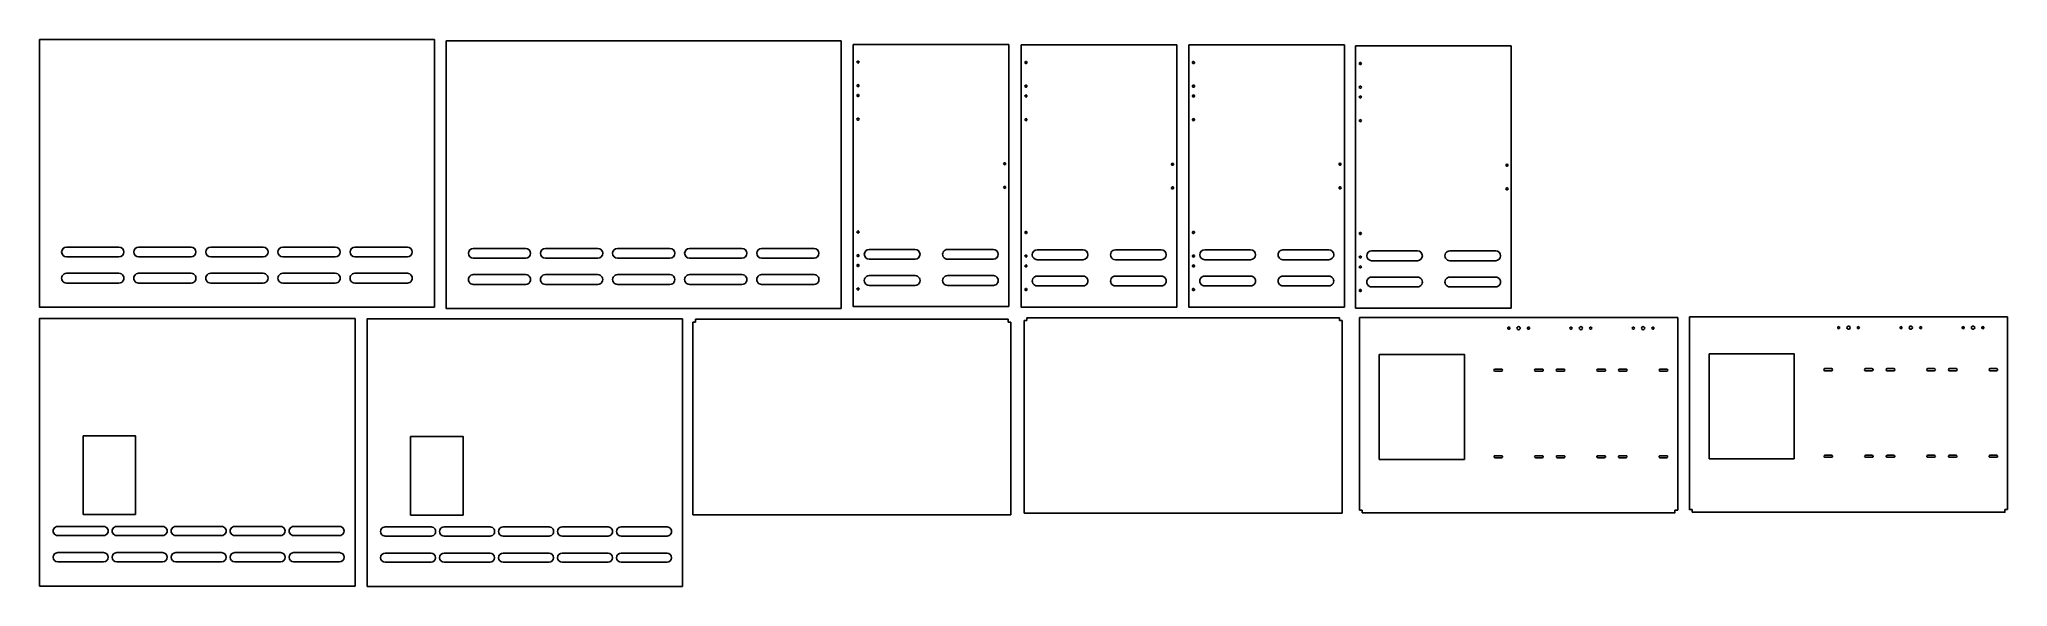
# Model space of a CAD drawing. Extents: x 12 to 3016, y 150 to 984.
import ezdxf

# ---------------------------------------------------------------- set-up
doc = ezdxf.new("R2010")
doc.units = 0
doc.layers.add('Layer_1', color=7, linetype='CONTINUOUS')

msp = doc.modelspace()

# ---------------------------------------------------------------- linework, layer by layer
at = {"layer": 'Layer_1', "color": 7}
for points in [[(12.220233, 983.916208), (615.220247, 983.916208)], [(12.220233, 983.916208), (12.220233, 575.916209), (615.220247, 575.916209)], [(615.220247, 983.916208), (615.220247, 575.916209)], [(632.857133, 981.875008), (1235.857147, 981.875008)], [(632.857133, 981.875008), (632.857133, 573.875009), (1235.857147, 573.875009)], [(1235.857147, 981.875008), (1235.857147, 573.875009)], [(1254.034596, 976.163109), (1254.034596, 576.563105), (1491.584603, 576.563105)], [(1254.034596, 976.163109), (1491.584603, 976.163109)], [(1491.584603, 976.163109), (1491.584603, 576.563105)], [(1510.302396, 975.407139), (1510.302396, 575.807135), (1747.852403, 575.807135)], [(1510.302396, 975.407139), (1747.852403, 975.407139)], [(1747.852403, 975.407139), (1747.852403, 575.807135)], [(1765.932196, 975.432129), (1765.932196, 575.832125), (2003.482203, 575.832125)], [(1765.932196, 975.432129), (2003.482203, 975.432129)], [(2003.482203, 975.432129), (2003.482203, 575.832125)], [(2020.570196, 973.895239), (2020.570196, 574.295235), (2258.120203, 574.295235)], [(2020.570196, 973.895239), (2258.120203, 973.895239)], [(2258.120203, 973.895239), (2258.120203, 574.295235)], [(133.720242, 667.416213), (53.720245, 667.416213)], [(243.720241, 667.416213), (163.720243, 667.416213)], [(353.720239, 667.416213), (273.720241, 667.416213)], [(463.720237, 667.416213), (383.720239, 667.416213)], [(573.720235, 667.416213), (493.720238, 667.416213)], [(754.357142, 665.375013), (674.357145, 665.375013)], [(864.357141, 665.375013), (784.357143, 665.375013)], [(974.357139, 665.375013), (894.357141, 665.375013)], [(1084.357137, 665.375013), (1004.357139, 665.375013)], [(1194.357135, 665.375013), (1114.357138, 665.375013)], [(1278.5221, 663.863113), (1348.522092, 663.863113)], [(1397.897098, 663.863113), (1467.897116, 663.863113)], [(1534.7899, 663.107143), (1604.789892, 663.107143)], [(1654.164898, 663.107143), (1724.164916, 663.107143)], [(1790.4197, 663.132133), (1860.419692, 663.132133)], [(1909.794698, 663.132133), (1979.794716, 663.132133)], [(2045.0577, 661.595243), (2115.057692, 661.595243)], [(2164.432698, 661.595243), (2234.432716, 661.595243)], [(133.720242, 652.416214), (53.720245, 652.416214)], [(243.720241, 652.416214), (163.720243, 652.416214)], [(353.720239, 652.416214), (273.720241, 652.416214)], [(463.720237, 652.416214), (383.720239, 652.416214)], [(573.720235, 652.416214), (493.720238, 652.416214)], [(754.357142, 650.375014), (674.357145, 650.375014)], [(864.357141, 650.375014), (784.357143, 650.375014)], [(974.357139, 650.375014), (894.357141, 650.375014)], [(1084.357137, 650.375014), (1004.357139, 650.375014)], [(1194.357135, 650.375014), (1114.357138, 650.375014)], [(1278.5221, 648.863114), (1348.522092, 648.863114)], [(1397.897098, 648.863114), (1467.897116, 648.863114)], [(1534.7899, 648.107144), (1604.789892, 648.107144)], [(1654.164898, 648.107144), (1724.164916, 648.107144)], [(1790.4197, 648.132134), (1860.419692, 648.132134)], [(1909.794698, 648.132134), (1979.794716, 648.132134)], [(2045.0577, 646.595244), (2115.057692, 646.595244)], [(2164.432698, 646.595244), (2234.432716, 646.595244)], [(133.720242, 627.416214), (53.720245, 627.416214)], [(133.720242, 612.416212), (53.720245, 612.416212)], [(243.720241, 627.416214), (163.720243, 627.416214)], [(243.720241, 612.416212), (163.720243, 612.416212)], [(353.720239, 627.416214), (273.720241, 627.416214)], [(353.720239, 612.416212), (273.720241, 612.416212)], [(463.720237, 627.416214), (383.720239, 627.416214)], [(463.720237, 612.416212), (383.720239, 612.416212)], [(573.720235, 627.416214), (493.720238, 627.416214)], [(573.720235, 612.416212), (493.720238, 612.416212)], [(754.357142, 625.375014), (674.357145, 625.375014)], [(754.357142, 610.375012), (674.357145, 610.375012)], [(864.357141, 625.375014), (784.357143, 625.375014)], [(864.357141, 610.375012), (784.357143, 610.375012)], [(974.357139, 625.375014), (894.357141, 625.375014)], [(974.357139, 610.375012), (894.357141, 610.375012)], [(1084.357137, 625.375014), (1004.357139, 625.375014)], [(1084.357137, 610.375012), (1004.357139, 610.375012)], [(1194.357135, 625.375014), (1114.357138, 625.375014)], [(1194.357135, 610.375012), (1114.357138, 610.375012)], [(1278.5221, 623.863114), (1348.522092, 623.863114)], [(1278.5221, 608.863112), (1348.522092, 608.863112)], [(1397.897098, 623.863114), (1467.897116, 623.863114)], [(1397.897098, 608.863112), (1467.897116, 608.863112)], [(1534.7899, 623.107144), (1604.789892, 623.107144)], [(1534.7899, 608.107142), (1604.789892, 608.107142)], [(1654.164898, 623.107144), (1724.164916, 623.107144)], [(1654.164898, 608.107142), (1724.164916, 608.107142)], [(1790.4197, 623.132134), (1860.419692, 623.132134)], [(1790.4197, 608.132132), (1860.419692, 608.132132)], [(1909.794698, 623.132134), (1979.794716, 623.132134)], [(1909.794698, 608.132132), (1979.794716, 608.132132)], [(2045.0577, 621.595244), (2115.057692, 621.595244)], [(2045.0577, 606.595242), (2115.057692, 606.595242)], [(2164.432698, 621.595244), (2234.432716, 621.595244)], [(2164.432698, 606.595242), (2234.432716, 606.595242)], [(493.994049, 558.541668), (12.494046, 558.541668), (12.494046, 150.541669)], [(493.994049, 558.541668), (493.994049, 150.541669)], [(993.678573, 557.785718), (512.17857, 557.785718), (512.17857, 149.785719)], [(993.678573, 557.785718), (993.678573, 149.785719)], [(1009.1072, 553.01428), (1013.3072, 553.01428)], [(1009.1072, 553.01428), (1009.1072, 259.214294)], [(1013.3072, 557.21428), (1490.407204, 557.21428)], [(1013.3072, 557.21428), (1013.3072, 553.01428)], [(1490.407204, 557.21428), (1490.407204, 553.01428)], [(1494.6072, 553.01428), (1490.407204, 553.01428)], [(1494.6072, 553.01428), (1494.6072, 259.214294)], [(1514.8393, 555.28214), (1519.0393, 555.28214)], [(1514.8393, 555.28214), (1514.8393, 261.482154)], [(1519.0393, 559.48214), (1996.139304, 559.48214)], [(1519.0393, 559.48214), (1519.0393, 555.28214)], [(1996.139304, 559.48214), (1996.139304, 555.28214)], [(2000.3393, 555.28214), (1996.139304, 555.28214)], [(2000.3393, 555.28214), (2000.3393, 261.482154)], [(2026.6191, 560.238092), (2512.1191, 560.238092)], [(2026.6191, 560.238092), (2026.6191, 266.438095), (2030.8191, 266.438095)], [(2512.1191, 560.238092), (2512.1191, 266.438095)], [(2530.0833, 560.994042), (3015.5833, 560.994042)], [(2530.0833, 560.994042), (2530.0833, 267.194045), (2534.2833, 267.194045)], [(3015.5833, 560.994042), (3015.5833, 267.194045)], [(2056.619099, 503.738095), (2056.619099, 343.738099)], [(2056.619099, 503.738095), (2186.619099, 503.738095), (2186.619099, 343.738099)], [(2243.369099, 481.338073), (2233.369098, 481.338073)], [(2305.369109, 481.338073), (2295.369102, 481.338073)], [(2338.369106, 481.338073), (2328.3691, 481.338073)], [(2400.369103, 481.338073), (2390.369096, 481.338073)], [(2433.3691, 481.338073), (2423.369094, 481.338073)], [(2495.369097, 481.338073), (2485.36909, 481.338073)], [(2560.083299, 504.494045), (2560.083299, 344.494049)], [(2560.083299, 504.494045), (2690.083299, 504.494045), (2690.083299, 344.494049)], [(2746.833299, 482.094023), (2736.833298, 482.094023)], [(2808.833309, 482.094023), (2798.833302, 482.094023)], [(2841.833306, 482.094023), (2831.8333, 482.094023)], [(2903.833303, 482.094023), (2893.833296, 482.094023)], [(2936.8333, 482.094023), (2926.833294, 482.094023)], [(2998.833297, 482.094023), (2988.83329, 482.094023)], [(2243.369099, 478.138096), (2233.369098, 478.138096)], [(2305.369109, 478.138096), (2295.369102, 478.138096)], [(2338.369106, 478.138096), (2328.3691, 478.138096)], [(2400.369103, 478.138096), (2390.369096, 478.138096)], [(2433.3691, 478.138096), (2423.369094, 478.138096)], [(2495.369097, 478.138096), (2485.36909, 478.138096)], [(2746.833299, 478.894046), (2736.833298, 478.894046)], [(2808.833309, 478.894046), (2798.833302, 478.894046)], [(2841.833306, 478.894046), (2831.8333, 478.894046)], [(2903.833303, 478.894046), (2893.833296, 478.894046)], [(2936.8333, 478.894046), (2926.833294, 478.894046)], [(2998.833297, 478.894046), (2988.83329, 478.894046)], [(78.994045, 379.541671), (158.994043, 379.541671), (158.994043, 259.541672)], [(78.994045, 379.541671), (78.994045, 259.541672)], [(578.678569, 378.785721), (658.678567, 378.785721), (658.678567, 258.785722)], [(578.678569, 378.785721), (578.678569, 258.785722)], [(2056.619099, 343.738099), (2186.619099, 343.738099)], [(2243.369099, 349.338085), (2233.369098, 349.338085)], [(2243.369099, 346.138082), (2233.369098, 346.138082)], [(2305.369109, 349.338085), (2295.369102, 349.338085)], [(2305.369109, 346.138082), (2295.369102, 346.138082)], [(2338.369106, 349.338085), (2328.3691, 349.338085)], [(2338.369106, 346.138082), (2328.3691, 346.138082)], [(2400.369103, 349.338085), (2390.369096, 349.338085)], [(2400.369103, 346.138082), (2390.369096, 346.138082)], [(2433.3691, 349.338085), (2423.369094, 349.338085)], [(2433.3691, 346.138082), (2423.369094, 346.138082)], [(2495.369097, 349.338085), (2485.36909, 349.338085)], [(2495.369097, 346.138082), (2485.36909, 346.138082)], [(2560.083299, 344.494049), (2690.083299, 344.494049)], [(2746.833299, 350.094035), (2736.833298, 350.094035)], [(2746.833299, 346.894032), (2736.833298, 346.894032)], [(2808.833309, 350.094035), (2798.833302, 350.094035)], [(2808.833309, 346.894032), (2798.833302, 346.894032)], [(2841.833306, 350.094035), (2831.8333, 350.094035)], [(2841.833306, 346.894032), (2831.8333, 346.894032)], [(2903.833303, 350.094035), (2893.833296, 350.094035)], [(2903.833303, 346.894032), (2893.833296, 346.894032)], [(2936.8333, 350.094035), (2926.833294, 350.094035)], [(2936.8333, 346.894032), (2926.833294, 346.894032)], [(2998.833297, 350.094035), (2988.83329, 350.094035)], [(2998.833297, 346.894032), (2988.83329, 346.894032)], [(40.244047, 241.541674), (110.244043, 241.541674)], [(78.994045, 259.541672), (158.994043, 259.541672)], [(130.244045, 241.541674), (200.244045, 241.541674)], [(220.244044, 241.541674), (290.244035, 241.541674)], [(310.244048, 241.541674), (380.24404, 241.541674)], [(400.244052, 241.541674), (470.244044, 241.541674)], [(539.928571, 240.785724), (609.928567, 240.785724)], [(578.678569, 258.785722), (658.678567, 258.785722)], [(629.928569, 240.785724), (699.928569, 240.785724)], [(719.928568, 240.785724), (789.92856, 240.785724)], [(809.928572, 240.785724), (879.928564, 240.785724)], [(899.928576, 240.785724), (969.928568, 240.785724)], [(1494.6072, 259.214294), (1009.1072, 259.214294)], [(2000.3393, 261.482154), (1514.8393, 261.482154)], [(2030.8191, 262.238099), (2030.8191, 266.438095)], [(2030.8191, 262.238099), (2507.919104, 262.238099), (2507.919104, 266.438095)], [(2512.1191, 266.438095), (2507.919104, 266.438095)], [(2534.2833, 262.994049), (2534.2833, 267.194045)], [(2534.2833, 262.994049), (3011.383304, 262.994049), (3011.383304, 267.194045)], [(3015.5833, 267.194045), (3011.383304, 267.194045)], [(40.244047, 227.541673), (110.244043, 227.541673)], [(130.244045, 227.541673), (200.244045, 227.541673)], [(220.244044, 227.541673), (290.244035, 227.541673)], [(310.244048, 227.541673), (380.24404, 227.541673)], [(400.244052, 227.541673), (470.244044, 227.541673)], [(539.928571, 226.785723), (609.928567, 226.785723)], [(629.928569, 226.785723), (699.928569, 226.785723)], [(719.928568, 226.785723), (789.92856, 226.785723)], [(809.928572, 226.785723), (879.928564, 226.785723)], [(899.928576, 226.785723), (969.928568, 226.785723)], [(40.244047, 201.541672), (110.244043, 201.541672)], [(40.244047, 187.541674), (110.244043, 187.541674)], [(130.244045, 201.541672), (200.244045, 201.541672)], [(130.244045, 187.541674), (200.244045, 187.541674)], [(220.244044, 201.541672), (290.244035, 201.541672)], [(220.244044, 187.541674), (290.244035, 187.541674)], [(310.244048, 201.541672), (380.24404, 201.541672)], [(310.244048, 187.541674), (380.24404, 187.541674)], [(400.244052, 201.541672), (470.244044, 201.541672)], [(400.244052, 187.541674), (470.244044, 187.541674)], [(539.928571, 200.785722), (609.928567, 200.785722)], [(539.928571, 186.785724), (609.928567, 186.785724)], [(629.928569, 200.785722), (699.928569, 200.785722)], [(629.928569, 186.785724), (699.928569, 186.785724)], [(719.928568, 200.785722), (789.92856, 200.785722)], [(719.928568, 186.785724), (789.92856, 186.785724)], [(809.928572, 200.785722), (879.928564, 200.785722)], [(809.928572, 186.785724), (879.928564, 186.785724)], [(899.928576, 200.785722), (969.928568, 200.785722)], [(899.928576, 186.785724), (969.928568, 186.785724)], [(493.994049, 150.541669), (12.494046, 150.541669)], [(993.678573, 149.785719), (512.17857, 149.785719)]]:
    msp.add_lwpolyline(points, dxfattribs=at)
for points in [[(1262.934597, 949.363109)], [(1519.202397, 948.607139)], [(1774.832197, 948.632129)], [(2029.470197, 947.095239)], [(1262.934597, 913.36311)], [(1519.202397, 912.60714)], [(1774.832197, 912.63213)], [(2029.470197, 911.09524)], [(1262.934597, 898.363109)], [(1519.202397, 897.607139)], [(1774.832197, 897.632129)], [(2029.470197, 896.095239)], [(1262.934597, 862.36311)], [(1519.202397, 861.60714)], [(1774.832197, 861.63213)], [(2029.470197, 860.09524)], [(1486.684604, 794.363112)], [(1742.952404, 793.607142)], [(1998.582204, 793.632132)], [(2253.220204, 792.095242)], [(1486.684604, 758.36311)], [(1742.952404, 757.60714)], [(1998.582204, 757.63213)], [(2253.220204, 756.09524)], [(1262.934597, 690.363112)], [(1519.202397, 689.607142)], [(1774.832197, 689.632132)], [(2029.470197, 688.095242)], [(1262.934597, 654.363113)], [(1262.934597, 639.363112)], [(1519.202397, 653.607143)], [(1519.202397, 638.607142)], [(1774.832197, 653.632133)], [(1774.832197, 638.632132)], [(2029.470197, 652.095243)], [(2029.470197, 637.095242)], [(1262.934597, 603.363113)], [(1519.202397, 602.607143)], [(1774.832197, 602.632133)], [(2029.470197, 601.095243)], [(2255.969097, 543.738094)], [(2271.869097, 543.738094)], [(2285.969097, 543.738094)], [(2350.969093, 543.738094)], [(2366.869096, 543.738094)], [(2380.969086, 543.738094)], [(2445.969087, 543.738094)], [(2461.86909, 543.738094)], [(2475.969106, 543.738094)], [(2759.433297, 544.494044)], [(2775.333297, 544.494044)], [(2789.433297, 544.494044)], [(2854.433293, 544.494044)], [(2870.333296, 544.494044)], [(2884.433286, 544.494044)], [(2949.433287, 544.494044)], [(2965.33329, 544.494044)], [(2979.433306, 544.494044)]]:
    msp.add_lwpolyline(points, close=True, dxfattribs=at)
for points in [[(1260.534595, 950.748751), (1260.039552, 950.462939), (1259.734594, 949.934735), (1259.734594, 949.363109)], [(1259.734594, 949.363109), (1259.734594, 948.791484), (1260.039552, 948.26328), (1260.534595, 947.977467)], [(1262.134596, 950.748751), (1261.639554, 951.034564), (1261.029637, 951.034564), (1260.534595, 950.748751)], [(1260.534595, 947.977467), (1261.029637, 947.691655), (1261.639554, 947.691655), (1262.134596, 947.977467)], [(1262.934597, 949.363109), (1262.934597, 949.934735), (1262.629638, 950.462939), (1262.134596, 950.748751)], [(1262.134596, 947.977467), (1262.629638, 948.26328), (1262.934597, 948.791484), (1262.934597, 949.363109)], [(1516.802395, 949.992781), (1516.307352, 949.706969), (1516.002394, 949.178765), (1516.002394, 948.607139)], [(1516.002394, 948.607139), (1516.002394, 948.035514), (1516.307352, 947.50731), (1516.802395, 947.221497)], [(1518.402396, 949.992781), (1517.907354, 950.278594), (1517.297437, 950.278594), (1516.802395, 949.992781)], [(1516.802395, 947.221497), (1517.297437, 946.935685), (1517.907354, 946.935685), (1518.402396, 947.221497)], [(1519.202397, 948.607139), (1519.202397, 949.178765), (1518.897438, 949.706969), (1518.402396, 949.992781)], [(1518.402396, 947.221497), (1518.897438, 947.50731), (1519.202397, 948.035514), (1519.202397, 948.607139)], [(1772.432195, 950.017771), (1771.937152, 949.731959), (1771.632194, 949.203755), (1771.632194, 948.632129)], [(1771.632194, 948.632129), (1771.632194, 948.060504), (1771.937152, 947.5323), (1772.432195, 947.246487)], [(1774.032196, 950.017771), (1773.537154, 950.303584), (1772.927237, 950.303584), (1772.432195, 950.017771)], [(1772.432195, 947.246487), (1772.927237, 946.960675), (1773.537154, 946.960675), (1774.032196, 947.246487)], [(1774.832197, 948.632129), (1774.832197, 949.203755), (1774.527238, 949.731959), (1774.032196, 950.017771)], [(1774.032196, 947.246487), (1774.527238, 947.5323), (1774.832197, 948.060504), (1774.832197, 948.632129)], [(2027.070195, 948.480881), (2026.575152, 948.195069), (2026.270194, 947.666865), (2026.270194, 947.095239)], [(2026.270194, 947.095239), (2026.270194, 946.523614), (2026.575152, 945.99541), (2027.070195, 945.709597)], [(2028.670196, 948.480881), (2028.175154, 948.766694), (2027.565237, 948.766694), (2027.070195, 948.480881)], [(2027.070195, 945.709597), (2027.565237, 945.423785), (2028.175154, 945.423785), (2028.670196, 945.709597)], [(2029.470197, 947.095239), (2029.470197, 947.666865), (2029.165238, 948.195069), (2028.670196, 948.480881)], [(2028.670196, 945.709597), (2029.165238, 945.99541), (2029.470197, 946.523614), (2029.470197, 947.095239)], [(1260.534595, 914.748752), (1260.039552, 914.46294), (1259.734594, 913.934736), (1259.734594, 913.36311)], [(1259.734594, 913.36311), (1259.734594, 912.791485), (1260.039552, 912.263281), (1260.534595, 911.977468)], [(1262.134596, 914.748752), (1261.639554, 915.034565), (1261.029637, 915.034565), (1260.534595, 914.748752)], [(1260.534595, 911.977468), (1261.029637, 911.691656), (1261.639554, 911.691656), (1262.134596, 911.977468)], [(1262.934597, 913.36311), (1262.934597, 913.934736), (1262.629638, 914.46294), (1262.134596, 914.748752)], [(1262.134596, 911.977468), (1262.629638, 912.263281), (1262.934597, 912.791485), (1262.934597, 913.36311)], [(1516.802395, 913.992782), (1516.307352, 913.70697), (1516.002394, 913.178766), (1516.002394, 912.60714)], [(1516.002394, 912.60714), (1516.002394, 912.035515), (1516.307352, 911.507311), (1516.802395, 911.221498)], [(1518.402396, 913.992782), (1517.907354, 914.278595), (1517.297437, 914.278595), (1516.802395, 913.992782)], [(1516.802395, 911.221498), (1517.297437, 910.935686), (1517.907354, 910.935686), (1518.402396, 911.221498)], [(1519.202397, 912.60714), (1519.202397, 913.178766), (1518.897438, 913.70697), (1518.402396, 913.992782)], [(1518.402396, 911.221498), (1518.897438, 911.507311), (1519.202397, 912.035515), (1519.202397, 912.60714)], [(1772.432195, 914.017772), (1771.937152, 913.73196), (1771.632194, 913.203756), (1771.632194, 912.63213)], [(1771.632194, 912.63213), (1771.632194, 912.060505), (1771.937152, 911.532301), (1772.432195, 911.246488)], [(1774.032196, 914.017772), (1773.537154, 914.303585), (1772.927237, 914.303585), (1772.432195, 914.017772)], [(1772.432195, 911.246488), (1772.927237, 910.960676), (1773.537154, 910.960676), (1774.032196, 911.246488)], [(1774.832197, 912.63213), (1774.832197, 913.203756), (1774.527238, 913.73196), (1774.032196, 914.017772)], [(1774.032196, 911.246488), (1774.527238, 911.532301), (1774.832197, 912.060505), (1774.832197, 912.63213)], [(2027.070195, 912.480882), (2026.575152, 912.19507), (2026.270194, 911.666866), (2026.270194, 911.09524)], [(2026.270194, 911.09524), (2026.270194, 910.523615), (2026.575152, 909.995411), (2027.070195, 909.709598)], [(2028.670196, 912.480882), (2028.175154, 912.766695), (2027.565237, 912.766695), (2027.070195, 912.480882)], [(2027.070195, 909.709598), (2027.565237, 909.423786), (2028.175154, 909.423786), (2028.670196, 909.709598)], [(2029.470197, 911.09524), (2029.470197, 911.666866), (2029.165238, 912.19507), (2028.670196, 912.480882)], [(2028.670196, 909.709598), (2029.165238, 909.995411), (2029.470197, 910.523615), (2029.470197, 911.09524)], [(1260.534595, 899.748751), (1260.039552, 899.462938), (1259.734594, 898.934734), (1259.734594, 898.363109)], [(1259.734594, 898.363109), (1259.734594, 897.791483), (1260.039552, 897.26328), (1260.534595, 896.977467)], [(1262.134596, 899.748751), (1261.639554, 900.034564), (1261.029637, 900.034564), (1260.534595, 899.748751)], [(1260.534595, 896.977467), (1261.029637, 896.691654), (1261.639554, 896.691654), (1262.134596, 896.977467)], [(1262.934597, 898.363109), (1262.934597, 898.934734), (1262.629638, 899.462938), (1262.134596, 899.748751)], [(1262.134596, 896.977467), (1262.629638, 897.26328), (1262.934597, 897.791483), (1262.934597, 898.363109)], [(1516.802395, 898.992781), (1516.307352, 898.706968), (1516.002394, 898.178764), (1516.002394, 897.607139)], [(1516.002394, 897.607139), (1516.002394, 897.035513), (1516.307352, 896.50731), (1516.802395, 896.221497)], [(1518.402396, 898.992781), (1517.907354, 899.278594), (1517.297437, 899.278594), (1516.802395, 898.992781)], [(1516.802395, 896.221497), (1517.297437, 895.935684), (1517.907354, 895.935684), (1518.402396, 896.221497)], [(1519.202397, 897.607139), (1519.202397, 898.178764), (1518.897438, 898.706968), (1518.402396, 898.992781)], [(1518.402396, 896.221497), (1518.897438, 896.50731), (1519.202397, 897.035513), (1519.202397, 897.607139)], [(1772.432195, 899.017771), (1771.937152, 898.731958), (1771.632194, 898.203754), (1771.632194, 897.632129)], [(1771.632194, 897.632129), (1771.632194, 897.060503), (1771.937152, 896.5323), (1772.432195, 896.246487)], [(1774.032196, 899.017771), (1773.537154, 899.303584), (1772.927237, 899.303584), (1772.432195, 899.017771)], [(1772.432195, 896.246487), (1772.927237, 895.960674), (1773.537154, 895.960674), (1774.032196, 896.246487)], [(1774.832197, 897.632129), (1774.832197, 898.203754), (1774.527238, 898.731958), (1774.032196, 899.017771)], [(1774.032196, 896.246487), (1774.527238, 896.5323), (1774.832197, 897.060503), (1774.832197, 897.632129)], [(2027.070195, 897.480881), (2026.575152, 897.195068), (2026.270194, 896.666864), (2026.270194, 896.095239)], [(2026.270194, 896.095239), (2026.270194, 895.523613), (2026.575152, 894.99541), (2027.070195, 894.709597)], [(2028.670196, 897.480881), (2028.175154, 897.766694), (2027.565237, 897.766694), (2027.070195, 897.480881)], [(2027.070195, 894.709597), (2027.565237, 894.423784), (2028.175154, 894.423784), (2028.670196, 894.709597)], [(2029.470197, 896.095239), (2029.470197, 896.666864), (2029.165238, 897.195068), (2028.670196, 897.480881)], [(2028.670196, 894.709597), (2029.165238, 894.99541), (2029.470197, 895.523613), (2029.470197, 896.095239)], [(1260.534595, 863.748752), (1260.039552, 863.462939), (1259.734594, 862.934735), (1259.734594, 862.36311)], [(1259.734594, 862.36311), (1259.734594, 861.791484), (1260.039552, 861.263281), (1260.534595, 860.977468)], [(1262.134596, 863.748752), (1261.639554, 864.034565), (1261.029637, 864.034565), (1260.534595, 863.748752)], [(1260.534595, 860.977468), (1261.029637, 860.691655), (1261.639554, 860.691655), (1262.134596, 860.977468)], [(1262.934597, 862.36311), (1262.934597, 862.934735), (1262.629638, 863.462939), (1262.134596, 863.748752)], [(1262.134596, 860.977468), (1262.629638, 861.263281), (1262.934597, 861.791484), (1262.934597, 862.36311)], [(1516.802395, 862.992782), (1516.307352, 862.706969), (1516.002394, 862.178765), (1516.002394, 861.60714)], [(1516.002394, 861.60714), (1516.002394, 861.035514), (1516.307352, 860.507311), (1516.802395, 860.221498)], [(1518.402396, 862.992782), (1517.907354, 863.278595), (1517.297437, 863.278595), (1516.802395, 862.992782)], [(1516.802395, 860.221498), (1517.297437, 859.935685), (1517.907354, 859.935685), (1518.402396, 860.221498)], [(1519.202397, 861.60714), (1519.202397, 862.178765), (1518.897438, 862.706969), (1518.402396, 862.992782)], [(1518.402396, 860.221498), (1518.897438, 860.507311), (1519.202397, 861.035514), (1519.202397, 861.60714)], [(1772.432195, 863.017772), (1771.937152, 862.731959), (1771.632194, 862.203755), (1771.632194, 861.63213)], [(1771.632194, 861.63213), (1771.632194, 861.060504), (1771.937152, 860.532301), (1772.432195, 860.246488)], [(1774.032196, 863.017772), (1773.537154, 863.303585), (1772.927237, 863.303585), (1772.432195, 863.017772)], [(1772.432195, 860.246488), (1772.927237, 859.960675), (1773.537154, 859.960675), (1774.032196, 860.246488)], [(1774.832197, 861.63213), (1774.832197, 862.203755), (1774.527238, 862.731959), (1774.032196, 863.017772)], [(1774.032196, 860.246488), (1774.527238, 860.532301), (1774.832197, 861.060504), (1774.832197, 861.63213)], [(2027.070195, 861.480882), (2026.575152, 861.195069), (2026.270194, 860.666865), (2026.270194, 860.09524)], [(2026.270194, 860.09524), (2026.270194, 859.523614), (2026.575152, 858.995411), (2027.070195, 858.709598)], [(2028.670196, 861.480882), (2028.175154, 861.766695), (2027.565237, 861.766695), (2027.070195, 861.480882)], [(2027.070195, 858.709598), (2027.565237, 858.423785), (2028.175154, 858.423785), (2028.670196, 858.709598)], [(2029.470197, 860.09524), (2029.470197, 860.666865), (2029.165238, 861.195069), (2028.670196, 861.480882)], [(2028.670196, 858.709598), (2029.165238, 858.995411), (2029.470197, 859.523614), (2029.470197, 860.09524)], [(1484.284604, 795.748753), (1483.789562, 795.46294), (1483.484604, 794.934737), (1483.484604, 794.363112)], [(1483.484604, 794.363112), (1483.484604, 793.791487), (1483.789562, 793.263283), (1484.284604, 792.977471)], [(1485.884604, 795.748753), (1485.389562, 796.034565), (1484.779646, 796.034565), (1484.284604, 795.748753)], [(1484.284604, 792.977471), (1484.779646, 792.691658), (1485.389562, 792.691658), (1485.884604, 792.977471)], [(1486.684604, 794.363112), (1486.684604, 794.934737), (1486.379646, 795.46294), (1485.884604, 795.748753)], [(1485.884604, 792.977471), (1486.379646, 793.263283), (1486.684604, 793.791487), (1486.684604, 794.363112)], [(1740.552404, 794.992783), (1740.057362, 794.70697), (1739.752404, 794.178767), (1739.752404, 793.607142)], [(1739.752404, 793.607142), (1739.752404, 793.035517), (1740.057362, 792.507313), (1740.552404, 792.221501)], [(1742.152404, 794.992783), (1741.657362, 795.278595), (1741.047446, 795.278595), (1740.552404, 794.992783)], [(1740.552404, 792.221501), (1741.047446, 791.935688), (1741.657362, 791.935688), (1742.152404, 792.221501)], [(1742.952404, 793.607142), (1742.952404, 794.178767), (1742.647446, 794.70697), (1742.152404, 794.992783)], [(1742.152404, 792.221501), (1742.647446, 792.507313), (1742.952404, 793.035517), (1742.952404, 793.607142)], [(1996.182204, 795.017773), (1995.687162, 794.73196), (1995.382204, 794.203757), (1995.382204, 793.632132)], [(1995.382204, 793.632132), (1995.382204, 793.060507), (1995.687162, 792.532303), (1996.182204, 792.246491)], [(1997.782204, 795.017773), (1997.287162, 795.303585), (1996.677246, 795.303585), (1996.182204, 795.017773)], [(1996.182204, 792.246491), (1996.677246, 791.960678), (1997.287162, 791.960678), (1997.782204, 792.246491)], [(1998.582204, 793.632132), (1998.582204, 794.203757), (1998.277246, 794.73196), (1997.782204, 795.017773)], [(1997.782204, 792.246491), (1998.277246, 792.532303), (1998.582204, 793.060507), (1998.582204, 793.632132)], [(2250.820204, 793.480883), (2250.325162, 793.19507), (2250.020204, 792.666867), (2250.020204, 792.095242)], [(2250.020204, 792.095242), (2250.020204, 791.523617), (2250.325162, 790.995413), (2250.820204, 790.709601)], [(2252.420204, 793.480883), (2251.925162, 793.766695), (2251.315246, 793.766695), (2250.820204, 793.480883)], [(2250.820204, 790.709601), (2251.315246, 790.423788), (2251.925162, 790.423788), (2252.420204, 790.709601)], [(2253.220204, 792.095242), (2253.220204, 792.666867), (2252.915246, 793.19507), (2252.420204, 793.480883)], [(2252.420204, 790.709601), (2252.915246, 790.995413), (2253.220204, 791.523617), (2253.220204, 792.095242)], [(1484.284604, 759.748751), (1483.789562, 759.462939), (1483.484604, 758.934735), (1483.484604, 758.36311)], [(1483.484604, 758.36311), (1483.484604, 757.791485), (1483.789562, 757.263282), (1484.284604, 756.977469)], [(1485.884604, 759.748751), (1485.389562, 760.034564), (1484.779646, 760.034564), (1484.284604, 759.748751)], [(1484.284604, 756.977469), (1484.779646, 756.691657), (1485.389562, 756.691657), (1485.884604, 756.977469)], [(1486.684604, 758.36311), (1486.684604, 758.934735), (1486.379646, 759.462939), (1485.884604, 759.748751)], [(1485.884604, 756.977469), (1486.379646, 757.263282), (1486.684604, 757.791485), (1486.684604, 758.36311)], [(1740.552404, 758.992781), (1740.057362, 758.706969), (1739.752404, 758.178765), (1739.752404, 757.60714)], [(1739.752404, 757.60714), (1739.752404, 757.035515), (1740.057362, 756.507312), (1740.552404, 756.221499)], [(1742.152404, 758.992781), (1741.657362, 759.278594), (1741.047446, 759.278594), (1740.552404, 758.992781)], [(1740.552404, 756.221499), (1741.047446, 755.935687), (1741.657362, 755.935687), (1742.152404, 756.221499)], [(1742.952404, 757.60714), (1742.952404, 758.178765), (1742.647446, 758.706969), (1742.152404, 758.992781)], [(1742.152404, 756.221499), (1742.647446, 756.507312), (1742.952404, 757.035515), (1742.952404, 757.60714)], [(1996.182204, 759.017771), (1995.687162, 758.731959), (1995.382204, 758.203755), (1995.382204, 757.63213)], [(1995.382204, 757.63213), (1995.382204, 757.060505), (1995.687162, 756.532302), (1996.182204, 756.246489)], [(1997.782204, 759.017771), (1997.287162, 759.303584), (1996.677246, 759.303584), (1996.182204, 759.017771)], [(1996.182204, 756.246489), (1996.677246, 755.960677), (1997.287162, 755.960677), (1997.782204, 756.246489)], [(1998.582204, 757.63213), (1998.582204, 758.203755), (1998.277246, 758.731959), (1997.782204, 759.017771)], [(1997.782204, 756.246489), (1998.277246, 756.532302), (1998.582204, 757.060505), (1998.582204, 757.63213)], [(2250.820204, 757.480881), (2250.325162, 757.195069), (2250.020204, 756.666865), (2250.020204, 756.09524)], [(2250.020204, 756.09524), (2250.020204, 755.523615), (2250.325162, 754.995412), (2250.820204, 754.709599)], [(2252.420204, 757.480881), (2251.925162, 757.766694), (2251.315246, 757.766694), (2250.820204, 757.480881)], [(2250.820204, 754.709599), (2251.315246, 754.423787), (2251.925162, 754.423787), (2252.420204, 754.709599)], [(2253.220204, 756.09524), (2253.220204, 756.666865), (2252.915246, 757.195069), (2252.420204, 757.480881)], [(2252.420204, 754.709599), (2252.915246, 754.995412), (2253.220204, 755.523615), (2253.220204, 756.09524)], [(1260.534595, 691.748754), (1260.039552, 691.462941), (1259.734594, 690.934738), (1259.734594, 690.363112)], [(1262.134596, 691.748754), (1261.639554, 692.034567), (1261.029637, 692.034567), (1260.534595, 691.748754)], [(1262.934597, 690.363112), (1262.934597, 690.934738), (1262.629638, 691.462941), (1262.134596, 691.748754)], [(1516.802395, 690.992784), (1516.307352, 690.706971), (1516.002394, 690.178768), (1516.002394, 689.607142)], [(1518.402396, 690.992784), (1517.907354, 691.278597), (1517.297437, 691.278597), (1516.802395, 690.992784)], [(1519.202397, 689.607142), (1519.202397, 690.178768), (1518.897438, 690.706971), (1518.402396, 690.992784)], [(1772.432195, 691.017774), (1771.937152, 690.731961), (1771.632194, 690.203758), (1771.632194, 689.632132)], [(1774.032196, 691.017774), (1773.537154, 691.303587), (1772.927237, 691.303587), (1772.432195, 691.017774)], [(1774.832197, 689.632132), (1774.832197, 690.203758), (1774.527238, 690.731961), (1774.032196, 691.017774)], [(53.720245, 667.416213), (49.57921, 667.414657), (46.223062, 664.057248), (46.223062, 659.916213)], [(141.217425, 659.916213), (141.217425, 664.057248), (137.861278, 667.414657), (133.720242, 667.416213)], [(163.720243, 667.416213), (159.579208, 667.414657), (156.22306, 664.057248), (156.22306, 659.916213)], [(251.217423, 659.916213), (251.217423, 664.057248), (247.861276, 667.414657), (243.720241, 667.416213)], [(273.720241, 667.416213), (269.579206, 667.414657), (266.223059, 664.057248), (266.223059, 659.916213)], [(361.217422, 659.916213), (361.217422, 664.057248), (357.861274, 667.414657), (353.720239, 667.416213)], [(383.720239, 667.416213), (379.579204, 667.414657), (376.223057, 664.057248), (376.223057, 659.916213)], [(471.21742, 659.916213), (471.21742, 664.057248), (467.861272, 667.414657), (463.720237, 667.416213)], [(493.720238, 667.416213), (489.579202, 667.414657), (486.223055, 664.057248), (486.223055, 659.916213)], [(581.217418, 659.916213), (581.217418, 664.057248), (577.86127, 667.414657), (573.720235, 667.416213)], [(674.357145, 665.375013), (670.21611, 665.373457), (666.859962, 662.016048), (666.859962, 657.875013)], [(761.854325, 657.875013), (761.854325, 662.016048), (758.498178, 665.373457), (754.357142, 665.375013)], [(784.357143, 665.375013), (780.216108, 665.373457), (776.85996, 662.016048), (776.85996, 657.875013)], [(871.854323, 657.875013), (871.854323, 662.016048), (868.498176, 665.373457), (864.357141, 665.375013)], [(894.357141, 665.375013), (890.216106, 665.373457), (886.859959, 662.016048), (886.859959, 657.875013)], [(981.854322, 657.875013), (981.854322, 662.016048), (978.498174, 665.373457), (974.357139, 665.375013)], [(1004.357139, 665.375013), (1000.216104, 665.373457), (996.859957, 662.016048), (996.859957, 657.875013)], [(1091.85432, 657.875013), (1091.85432, 662.016048), (1088.498172, 665.373457), (1084.357137, 665.375013)], [(1114.357138, 665.375013), (1110.216102, 665.373457), (1106.859955, 662.016048), (1106.859955, 657.875013)], [(1201.854318, 657.875013), (1201.854318, 662.016048), (1198.49817, 665.373457), (1194.357135, 665.375013)], [(1259.734594, 690.363112), (1259.734594, 689.791487), (1260.039552, 689.263283), (1260.534595, 688.97747)], [(1260.534595, 688.97747), (1261.029637, 688.691657), (1261.639554, 688.691657), (1262.134596, 688.97747)], [(1262.134596, 688.97747), (1262.629638, 689.263283), (1262.934597, 689.791487), (1262.934597, 690.363112)], [(1278.5221, 663.863113), (1274.381065, 663.861557), (1271.024918, 660.504148), (1271.024918, 656.363113)], [(1356.019274, 656.363113), (1356.019274, 660.504148), (1352.663127, 663.861557), (1348.522092, 663.863113)], [(1397.897098, 663.863113), (1395.216936, 663.864119), (1392.739932, 662.434848), (1391.39956, 660.113926)], [(1475.394299, 656.363113), (1475.394299, 660.504148), (1472.038151, 663.861557), (1467.897116, 663.863113)], [(1516.002394, 689.607142), (1516.002394, 689.035517), (1516.307352, 688.507313), (1516.802395, 688.2215)], [(1516.802395, 688.2215), (1517.297437, 687.935687), (1517.907354, 687.935687), (1518.402396, 688.2215)], [(1518.402396, 688.2215), (1518.897438, 688.507313), (1519.202397, 689.035517), (1519.202397, 689.607142)], [(1534.7899, 663.107143), (1530.648865, 663.105587), (1527.292718, 659.748178), (1527.292718, 655.607143)], [(1612.287074, 655.607143), (1612.287074, 659.748178), (1608.930927, 663.105587), (1604.789892, 663.107143)], [(1654.164898, 663.107143), (1651.484736, 663.108149), (1649.007732, 661.678878), (1647.66736, 659.357956)], [(1731.662099, 655.607143), (1731.662099, 659.748178), (1728.305951, 663.105587), (1724.164916, 663.107143)], [(1771.632194, 689.632132), (1771.632194, 689.060507), (1771.937152, 688.532303), (1772.432195, 688.24649)], [(1772.432195, 688.24649), (1772.927237, 687.960677), (1773.537154, 687.960677), (1774.032196, 688.24649)], [(1774.032196, 688.24649), (1774.527238, 688.532303), (1774.832197, 689.060507), (1774.832197, 689.632132)], [(1790.4197, 663.132133), (1786.278665, 663.130577), (1782.922518, 659.773168), (1782.922518, 655.632133)], [(1867.916874, 655.632133), (1867.916874, 659.773168), (1864.560727, 663.130577), (1860.419692, 663.132133)], [(1909.794698, 663.132133), (1907.114536, 663.133139), (1904.637532, 661.703868), (1903.29716, 659.382946)], [(1987.291899, 655.632133), (1987.291899, 659.773168), (1983.935751, 663.130577), (1979.794716, 663.132133)], [(2027.070195, 689.480884), (2026.575152, 689.195071), (2026.270194, 688.666868), (2026.270194, 688.095242)], [(2026.270194, 688.095242), (2026.270194, 687.523617), (2026.575152, 686.995413), (2027.070195, 686.7096)], [(2028.670196, 689.480884), (2028.175154, 689.766697), (2027.565237, 689.766697), (2027.070195, 689.480884)], [(2027.070195, 686.7096), (2027.565237, 686.423787), (2028.175154, 686.423787), (2028.670196, 686.7096)], [(2029.470197, 688.095242), (2029.470197, 688.666868), (2029.165238, 689.195071), (2028.670196, 689.480884)], [(2028.670196, 686.7096), (2029.165238, 686.995413), (2029.470197, 687.523617), (2029.470197, 688.095242)], [(2045.0577, 661.595243), (2040.916665, 661.593687), (2037.560518, 658.236278), (2037.560518, 654.095243)], [(2122.554874, 654.095243), (2122.554874, 658.236278), (2119.198727, 661.593687), (2115.057692, 661.595243)], [(2164.432698, 661.595243), (2161.752536, 661.596249), (2159.275532, 660.166978), (2157.93516, 657.846056)], [(2241.929899, 654.095243), (2241.929899, 658.236278), (2238.573751, 661.593687), (2234.432716, 661.595243)], [(46.223062, 659.916213), (46.223062, 655.775178), (49.57921, 652.417769), (53.720245, 652.416214)], [(133.720242, 652.416214), (137.861278, 652.417769), (141.217425, 655.775178), (141.217425, 659.916213)], [(156.22306, 659.916213), (156.22306, 655.775178), (159.579208, 652.417769), (163.720243, 652.416214)], [(243.720241, 652.416214), (247.861276, 652.417769), (251.217423, 655.775178), (251.217423, 659.916213)], [(266.223059, 659.916213), (266.223059, 655.775178), (269.579206, 652.417769), (273.720241, 652.416214)], [(353.720239, 652.416214), (357.861274, 652.417769), (361.217422, 655.775178), (361.217422, 659.916213)], [(376.223057, 659.916213), (376.223057, 655.775178), (379.579204, 652.417769), (383.720239, 652.416214)], [(463.720237, 652.416214), (467.861272, 652.417769), (471.21742, 655.775178), (471.21742, 659.916213)], [(486.223055, 659.916213), (486.223055, 655.775178), (489.579202, 652.417769), (493.720238, 652.416214)], [(573.720235, 652.416214), (577.86127, 652.417769), (581.217418, 655.775178), (581.217418, 659.916213)], [(666.859962, 657.875013), (666.859962, 653.733978), (670.21611, 650.376569), (674.357145, 650.375014)], [(754.357142, 650.375014), (758.498178, 650.376569), (761.854325, 653.733978), (761.854325, 657.875013)], [(776.85996, 657.875013), (776.85996, 653.733978), (780.216108, 650.376569), (784.357143, 650.375014)], [(864.357141, 650.375014), (868.498176, 650.376569), (871.854323, 653.733978), (871.854323, 657.875013)], [(886.859959, 657.875013), (886.859959, 653.733978), (890.216106, 650.376569), (894.357141, 650.375014)], [(974.357139, 650.375014), (978.498174, 650.376569), (981.854322, 653.733978), (981.854322, 657.875013)], [(996.859957, 657.875013), (996.859957, 653.733978), (1000.216104, 650.376569), (1004.357139, 650.375014)], [(1084.357137, 650.375014), (1088.498172, 650.376569), (1091.85432, 653.733978), (1091.85432, 657.875013)], [(1106.859955, 657.875013), (1106.859955, 653.733978), (1110.216102, 650.376569), (1114.357138, 650.375014)], [(1194.357135, 650.375014), (1198.49817, 650.376569), (1201.854318, 653.733978), (1201.854318, 657.875013)], [(1260.534595, 655.748755), (1260.039552, 655.462942), (1259.734594, 654.934739), (1259.734594, 654.363113)], [(1259.734594, 654.363113), (1259.734594, 653.791488), (1260.039552, 653.263284), (1260.534595, 652.977471)], [(1260.534595, 640.748754), (1260.039552, 640.462941), (1259.734594, 639.934737), (1259.734594, 639.363112)], [(1259.734594, 639.363112), (1259.734594, 638.791486), (1260.039552, 638.263282), (1260.534595, 637.97747)], [(1262.134596, 655.748755), (1261.639554, 656.034568), (1261.029637, 656.034568), (1260.534595, 655.748755)], [(1260.534595, 652.977471), (1261.029637, 652.691658), (1261.639554, 652.691658), (1262.134596, 652.977471)], [(1262.134596, 640.748754), (1261.639554, 641.034566), (1261.029637, 641.034566), (1260.534595, 640.748754)], [(1260.534595, 637.97747), (1261.029637, 637.691657), (1261.639554, 637.691657), (1262.134596, 637.97747)], [(1262.934597, 654.363113), (1262.934597, 654.934739), (1262.629638, 655.462942), (1262.134596, 655.748755)], [(1262.134596, 652.977471), (1262.629638, 653.263284), (1262.934597, 653.791488), (1262.934597, 654.363113)], [(1262.934597, 639.363112), (1262.934597, 639.934737), (1262.629638, 640.462941), (1262.134596, 640.748754)], [(1262.134596, 637.97747), (1262.629638, 638.263282), (1262.934597, 638.791486), (1262.934597, 639.363112)], [(1271.024918, 656.363113), (1271.024918, 652.222078), (1274.381065, 648.864669), (1278.5221, 648.863114)], [(1348.522092, 648.863114), (1352.663127, 648.864669), (1356.019274, 652.222078), (1356.019274, 656.363113)], [(1391.39956, 660.113926), (1390.059188, 657.793005), (1390.059188, 654.933221), (1391.39956, 652.6123)], [(1391.39956, 652.6123), (1392.739932, 650.291378), (1395.216936, 648.862107), (1397.897098, 648.863114)], [(1467.897116, 648.863114), (1472.038151, 648.864669), (1475.394299, 652.222078), (1475.394299, 656.363113)], [(1516.802395, 654.992785), (1516.307352, 654.706972), (1516.002394, 654.178769), (1516.002394, 653.607143)], [(1516.002394, 653.607143), (1516.002394, 653.035518), (1516.307352, 652.507314), (1516.802395, 652.221501)], [(1516.802395, 639.992784), (1516.307352, 639.706971), (1516.002394, 639.178767), (1516.002394, 638.607142)], [(1516.002394, 638.607142), (1516.002394, 638.035516), (1516.307352, 637.507312), (1516.802395, 637.2215)], [(1518.402396, 654.992785), (1517.907354, 655.278598), (1517.297437, 655.278598), (1516.802395, 654.992785)], [(1516.802395, 652.221501), (1517.297437, 651.935688), (1517.907354, 651.935688), (1518.402396, 652.221501)], [(1518.402396, 639.992784), (1517.907354, 640.278596), (1517.297437, 640.278596), (1516.802395, 639.992784)], [(1516.802395, 637.2215), (1517.297437, 636.935687), (1517.907354, 636.935687), (1518.402396, 637.2215)], [(1519.202397, 653.607143), (1519.202397, 654.178769), (1518.897438, 654.706972), (1518.402396, 654.992785)], [(1518.402396, 652.221501), (1518.897438, 652.507314), (1519.202397, 653.035518), (1519.202397, 653.607143)], [(1519.202397, 638.607142), (1519.202397, 639.178767), (1518.897438, 639.706971), (1518.402396, 639.992784)], [(1518.402396, 637.2215), (1518.897438, 637.507312), (1519.202397, 638.035516), (1519.202397, 638.607142)], [(1527.292718, 655.607143), (1527.292718, 651.466108), (1530.648865, 648.108699), (1534.7899, 648.107144)], [(1604.789892, 648.107144), (1608.930927, 648.108699), (1612.287074, 651.466108), (1612.287074, 655.607143)], [(1647.66736, 659.357956), (1646.326988, 657.037035), (1646.326988, 654.177251), (1647.66736, 651.85633)], [(1647.66736, 651.85633), (1649.007732, 649.535408), (1651.484736, 648.106137), (1654.164898, 648.107144)], [(1724.164916, 648.107144), (1728.305951, 648.108699), (1731.662099, 651.466108), (1731.662099, 655.607143)], [(1772.432195, 655.017775), (1771.937152, 654.731962), (1771.632194, 654.203759), (1771.632194, 653.632133)], [(1771.632194, 653.632133), (1771.632194, 653.060508), (1771.937152, 652.532304), (1772.432195, 652.246491)], [(1772.432195, 640.017774), (1771.937152, 639.731961), (1771.632194, 639.203757), (1771.632194, 638.632132)], [(1771.632194, 638.632132), (1771.632194, 638.060506), (1771.937152, 637.532302), (1772.432195, 637.24649)], [(1774.032196, 655.017775), (1773.537154, 655.303588), (1772.927237, 655.303588), (1772.432195, 655.017775)], [(1772.432195, 652.246491), (1772.927237, 651.960678), (1773.537154, 651.960678), (1774.032196, 652.246491)], [(1774.032196, 640.017774), (1773.537154, 640.303586), (1772.927237, 640.303586), (1772.432195, 640.017774)], [(1772.432195, 637.24649), (1772.927237, 636.960677), (1773.537154, 636.960677), (1774.032196, 637.24649)], [(1774.832197, 653.632133), (1774.832197, 654.203759), (1774.527238, 654.731962), (1774.032196, 655.017775)], [(1774.032196, 652.246491), (1774.527238, 652.532304), (1774.832197, 653.060508), (1774.832197, 653.632133)], [(1774.832197, 638.632132), (1774.832197, 639.203757), (1774.527238, 639.731961), (1774.032196, 640.017774)], [(1774.032196, 637.24649), (1774.527238, 637.532302), (1774.832197, 638.060506), (1774.832197, 638.632132)], [(1782.922518, 655.632133), (1782.922518, 651.491098), (1786.278665, 648.133689), (1790.4197, 648.132134)], [(1860.419692, 648.132134), (1864.560727, 648.133689), (1867.916874, 651.491098), (1867.916874, 655.632133)], [(1903.29716, 659.382946), (1901.956788, 657.062025), (1901.956788, 654.202241), (1903.29716, 651.88132)], [(1903.29716, 651.88132), (1904.637532, 649.560398), (1907.114536, 648.131127), (1909.794698, 648.132134)], [(1979.794716, 648.132134), (1983.935751, 648.133689), (1987.291899, 651.491098), (1987.291899, 655.632133)], [(2027.070195, 653.480885), (2026.575152, 653.195072), (2026.270194, 652.666869), (2026.270194, 652.095243)], [(2026.270194, 652.095243), (2026.270194, 651.523618), (2026.575152, 650.995414), (2027.070195, 650.709601)], [(2027.070195, 638.480884), (2026.575152, 638.195071), (2026.270194, 637.666867), (2026.270194, 637.095242)], [(2026.270194, 637.095242), (2026.270194, 636.523616), (2026.575152, 635.995412), (2027.070195, 635.7096)], [(2028.670196, 653.480885), (2028.175154, 653.766698), (2027.565237, 653.766698), (2027.070195, 653.480885)], [(2027.070195, 650.709601), (2027.565237, 650.423788), (2028.175154, 650.423788), (2028.670196, 650.709601)], [(2028.670196, 638.480884), (2028.175154, 638.766696), (2027.565237, 638.766696), (2027.070195, 638.480884)], [(2027.070195, 635.7096), (2027.565237, 635.423787), (2028.175154, 635.423787), (2028.670196, 635.7096)], [(2029.470197, 652.095243), (2029.470197, 652.666869), (2029.165238, 653.195072), (2028.670196, 653.480885)], [(2028.670196, 650.709601), (2029.165238, 650.995414), (2029.470197, 651.523618), (2029.470197, 652.095243)], [(2029.470197, 637.095242), (2029.470197, 637.666867), (2029.165238, 638.195071), (2028.670196, 638.480884)], [(2028.670196, 635.7096), (2029.165238, 635.995412), (2029.470197, 636.523616), (2029.470197, 637.095242)], [(2037.560518, 654.095243), (2037.560518, 649.954208), (2040.916665, 646.596799), (2045.0577, 646.595244)], [(2115.057692, 646.595244), (2119.198727, 646.596799), (2122.554874, 649.954208), (2122.554874, 654.095243)], [(2157.93516, 657.846056), (2156.594788, 655.525135), (2156.594788, 652.665351), (2157.93516, 650.34443)], [(2157.93516, 650.34443), (2159.275532, 648.023508), (2161.752536, 646.594237), (2164.432698, 646.595244)], [(2234.432716, 646.595244), (2238.573751, 646.596799), (2241.929899, 649.954208), (2241.929899, 654.095243)], [(47.225053, 623.666213), (45.885307, 621.345705), (45.885307, 618.486721), (47.225053, 616.166212)], [(53.720245, 627.416214), (51.040752, 627.416214), (48.5648, 625.986722), (47.225053, 623.666213)], [(47.225053, 616.166212), (48.5648, 613.845704), (51.040752, 612.416212), (53.720245, 612.416212)], [(140.215434, 623.666213), (138.875688, 625.986722), (136.399735, 627.416214), (133.720242, 627.416214)], [(133.720242, 612.416212), (136.399735, 612.416212), (138.875688, 613.845704), (140.215434, 616.166212)], [(140.215434, 616.166212), (141.55518, 618.486721), (141.55518, 621.345705), (140.215434, 623.666213)], [(157.225052, 623.666213), (155.885306, 621.345705), (155.885306, 618.486721), (157.225052, 616.166212)], [(163.720243, 627.416214), (161.040751, 627.416214), (158.564798, 625.986722), (157.225052, 623.666213)], [(157.225052, 616.166212), (158.564798, 613.845704), (161.040751, 612.416212), (163.720243, 612.416212)], [(250.215432, 623.666213), (248.875686, 625.986722), (246.399733, 627.416214), (243.720241, 627.416214)], [(243.720241, 612.416212), (246.399733, 612.416212), (248.875686, 613.845704), (250.215432, 616.166212)], [(250.215432, 616.166212), (251.555178, 618.486721), (251.555178, 621.345705), (250.215432, 623.666213)], [(267.22505, 623.666213), (265.885304, 621.345705), (265.885304, 618.486721), (267.22505, 616.166212)], [(273.720241, 627.416214), (271.040749, 627.416214), (268.564796, 625.986722), (267.22505, 623.666213)], [(267.22505, 616.166212), (268.564796, 613.845704), (271.040749, 612.416212), (273.720241, 612.416212)], [(360.21543, 623.666213), (358.875684, 625.986722), (356.399731, 627.416214), (353.720239, 627.416214)], [(353.720239, 612.416212), (356.399731, 612.416212), (358.875684, 613.845704), (360.21543, 616.166212)], [(360.21543, 616.166212), (361.555176, 618.486721), (361.555176, 621.345705), (360.21543, 623.666213)], [(377.225048, 623.666213), (375.885302, 621.345705), (375.885302, 618.486721), (377.225048, 616.166212)], [(383.720239, 627.416214), (381.040747, 627.416214), (378.564794, 625.986722), (377.225048, 623.666213)], [(377.225048, 616.166212), (378.564794, 613.845704), (381.040747, 612.416212), (383.720239, 612.416212)], [(470.215428, 623.666213), (468.875682, 625.986722), (466.399729, 627.416214), (463.720237, 627.416214)], [(463.720237, 612.416212), (466.399729, 612.416212), (468.875682, 613.845704), (470.215428, 616.166212)], [(470.215428, 616.166212), (471.555174, 618.486721), (471.555174, 621.345705), (470.215428, 623.666213)], [(487.225046, 623.666213), (485.8853, 621.345705), (485.8853, 618.486721), (487.225046, 616.166212)], [(493.720238, 627.416214), (491.040745, 627.416214), (488.564792, 625.986722), (487.225046, 623.666213)], [(487.225046, 616.166212), (488.564792, 613.845704), (491.040745, 612.416212), (493.720238, 612.416212)], [(580.215427, 623.666213), (578.87568, 625.986722), (576.399728, 627.416214), (573.720235, 627.416214)], [(573.720235, 612.416212), (576.399728, 612.416212), (578.87568, 613.845704), (580.215427, 616.166212)], [(580.215427, 616.166212), (581.555173, 618.486721), (581.555173, 621.345705), (580.215427, 623.666213)], [(667.861954, 621.625013), (666.522207, 619.304505), (666.522207, 616.445521), (667.861954, 614.125012)], [(674.357145, 625.375014), (671.677653, 625.375014), (669.2017, 623.945522), (667.861954, 621.625013)], [(667.861954, 614.125012), (669.2017, 611.804504), (671.677653, 610.375012), (674.357145, 610.375012)], [(760.852334, 621.625013), (759.512588, 623.945522), (757.036635, 625.375014), (754.357142, 625.375014)], [(754.357142, 610.375012), (757.036635, 610.375012), (759.512588, 611.804504), (760.852334, 614.125012)], [(760.852334, 614.125012), (762.19208, 616.445521), (762.19208, 619.304505), (760.852334, 621.625013)], [(777.861952, 621.625013), (776.522206, 619.304505), (776.522206, 616.445521), (777.861952, 614.125012)], [(784.357143, 625.375014), (781.677651, 625.375014), (779.201698, 623.945522), (777.861952, 621.625013)], [(777.861952, 614.125012), (779.201698, 611.804504), (781.677651, 610.375012), (784.357143, 610.375012)], [(870.852332, 621.625013), (869.512586, 623.945522), (867.036633, 625.375014), (864.357141, 625.375014)], [(864.357141, 610.375012), (867.036633, 610.375012), (869.512586, 611.804504), (870.852332, 614.125012)], [(870.852332, 614.125012), (872.192078, 616.445521), (872.192078, 619.304505), (870.852332, 621.625013)], [(887.86195, 621.625013), (886.522204, 619.304505), (886.522204, 616.445521), (887.86195, 614.125012)], [(894.357141, 625.375014), (891.677649, 625.375014), (889.201696, 623.945522), (887.86195, 621.625013)], [(887.86195, 614.125012), (889.201696, 611.804504), (891.677649, 610.375012), (894.357141, 610.375012)], [(980.85233, 621.625013), (979.512584, 623.945522), (977.036631, 625.375014), (974.357139, 625.375014)], [(974.357139, 610.375012), (977.036631, 610.375012), (979.512584, 611.804504), (980.85233, 614.125012)], [(980.85233, 614.125012), (982.192076, 616.445521), (982.192076, 619.304505), (980.85233, 621.625013)], [(997.861948, 621.625013), (996.522202, 619.304505), (996.522202, 616.445521), (997.861948, 614.125012)], [(1004.357139, 625.375014), (1001.677647, 625.375014), (999.201694, 623.945522), (997.861948, 621.625013)], [(997.861948, 614.125012), (999.201694, 611.804504), (1001.677647, 610.375012), (1004.357139, 610.375012)], [(1090.852328, 621.625013), (1089.512582, 623.945522), (1087.036629, 625.375014), (1084.357137, 625.375014)], [(1084.357137, 610.375012), (1087.036629, 610.375012), (1089.512582, 611.804504), (1090.852328, 614.125012)], [(1090.852328, 614.125012), (1092.192074, 616.445521), (1092.192074, 619.304505), (1090.852328, 621.625013)], [(1107.861946, 621.625013), (1106.5222, 619.304505), (1106.5222, 616.445521), (1107.861946, 614.125012)], [(1114.357138, 625.375014), (1111.677645, 625.375014), (1109.201692, 623.945522), (1107.861946, 621.625013)], [(1107.861946, 614.125012), (1109.201692, 611.804504), (1111.677645, 610.375012), (1114.357138, 610.375012)], [(1200.852327, 621.625013), (1199.51258, 623.945522), (1197.036628, 625.375014), (1194.357135, 625.375014)], [(1194.357135, 610.375012), (1197.036628, 610.375012), (1199.51258, 611.804504), (1200.852327, 614.125012)], [(1200.852327, 614.125012), (1202.192073, 616.445521), (1202.192073, 619.304505), (1200.852327, 621.625013)], [(1260.534595, 604.748755), (1260.039552, 604.462942), (1259.734594, 603.934738), (1259.734594, 603.363113)], [(1259.734594, 603.363113), (1259.734594, 602.791487), (1260.039552, 602.263283), (1260.534595, 601.977471)], [(1262.134596, 604.748755), (1261.639554, 605.034567), (1261.029637, 605.034567), (1260.534595, 604.748755)], [(1260.534595, 601.977471), (1261.029637, 601.691658), (1261.639554, 601.691658), (1262.134596, 601.977471)], [(1262.934597, 603.363113), (1262.934597, 603.934738), (1262.629638, 604.462942), (1262.134596, 604.748755)], [(1262.134596, 601.977471), (1262.629638, 602.263283), (1262.934597, 602.791487), (1262.934597, 603.363113)], [(1272.026909, 620.113113), (1270.687163, 617.792605), (1270.687163, 614.933621), (1272.026909, 612.613112)], [(1278.5221, 623.863114), (1275.842608, 623.863114), (1273.366655, 622.433622), (1272.026909, 620.113113)], [(1272.026909, 612.613112), (1273.366655, 610.292604), (1275.842608, 608.863112), (1278.5221, 608.863112)], [(1355.017283, 620.113113), (1353.677537, 622.433622), (1351.201584, 623.863114), (1348.522092, 623.863114)], [(1348.522092, 608.863112), (1351.201584, 608.863112), (1353.677537, 610.292604), (1355.017283, 612.613112)], [(1355.017283, 612.613112), (1356.357029, 614.933621), (1356.357029, 617.792605), (1355.017283, 620.113113)], [(1391.401907, 620.113113), (1390.062161, 617.792605), (1390.062161, 614.933621), (1391.401907, 612.613112)], [(1397.897098, 623.863114), (1395.217606, 623.863114), (1392.741653, 622.433622), (1391.401907, 620.113113)], [(1391.401907, 612.613112), (1392.741653, 610.292604), (1395.217606, 608.863112), (1397.897098, 608.863112)], [(1474.392307, 620.113113), (1473.052561, 622.433622), (1470.576608, 623.863114), (1467.897116, 623.863114)], [(1467.897116, 608.863112), (1470.576608, 608.863112), (1473.052561, 610.292604), (1474.392307, 612.613112)], [(1474.392307, 612.613112), (1475.732053, 614.933621), (1475.732053, 617.792605), (1474.392307, 620.113113)], [(1516.802395, 603.992785), (1516.307352, 603.706972), (1516.002394, 603.178768), (1516.002394, 602.607143)], [(1516.002394, 602.607143), (1516.002394, 602.035517), (1516.307352, 601.507313), (1516.802395, 601.221501)], [(1518.402396, 603.992785), (1517.907354, 604.278597), (1517.297437, 604.278597), (1516.802395, 603.992785)], [(1516.802395, 601.221501), (1517.297437, 600.935688), (1517.907354, 600.935688), (1518.402396, 601.221501)], [(1519.202397, 602.607143), (1519.202397, 603.178768), (1518.897438, 603.706972), (1518.402396, 603.992785)], [(1518.402396, 601.221501), (1518.897438, 601.507313), (1519.202397, 602.035517), (1519.202397, 602.607143)], [(1528.294709, 619.357143), (1526.954963, 617.036635), (1526.954963, 614.177651), (1528.294709, 611.857142)], [(1534.7899, 623.107144), (1532.110408, 623.107144), (1529.634455, 621.677652), (1528.294709, 619.357143)], [(1528.294709, 611.857142), (1529.634455, 609.536634), (1532.110408, 608.107142), (1534.7899, 608.107142)], [(1611.285083, 619.357143), (1609.945337, 621.677652), (1607.469384, 623.107144), (1604.789892, 623.107144)], [(1604.789892, 608.107142), (1607.469384, 608.107142), (1609.945337, 609.536634), (1611.285083, 611.857142)], [(1611.285083, 611.857142), (1612.624829, 614.177651), (1612.624829, 617.036635), (1611.285083, 619.357143)], [(1647.669707, 619.357143), (1646.329961, 617.036635), (1646.329961, 614.177651), (1647.669707, 611.857142)], [(1654.164898, 623.107144), (1651.485406, 623.107144), (1649.009453, 621.677652), (1647.669707, 619.357143)], [(1647.669707, 611.857142), (1649.009453, 609.536634), (1651.485406, 608.107142), (1654.164898, 608.107142)], [(1730.660107, 619.357143), (1729.320361, 621.677652), (1726.844408, 623.107144), (1724.164916, 623.107144)], [(1724.164916, 608.107142), (1726.844408, 608.107142), (1729.320361, 609.536634), (1730.660107, 611.857142)], [(1730.660107, 611.857142), (1731.999853, 614.177651), (1731.999853, 617.036635), (1730.660107, 619.357143)], [(1772.432195, 604.017775), (1771.937152, 603.731962), (1771.632194, 603.203758), (1771.632194, 602.632133)], [(1771.632194, 602.632133), (1771.632194, 602.060507), (1771.937152, 601.532303), (1772.432195, 601.246491)], [(1774.032196, 604.017775), (1773.537154, 604.303587), (1772.927237, 604.303587), (1772.432195, 604.017775)], [(1772.432195, 601.246491), (1772.927237, 600.960678), (1773.537154, 600.960678), (1774.032196, 601.246491)], [(1774.832197, 602.632133), (1774.832197, 603.203758), (1774.527238, 603.731962), (1774.032196, 604.017775)], [(1774.032196, 601.246491), (1774.527238, 601.532303), (1774.832197, 602.060507), (1774.832197, 602.632133)], [(1783.924509, 619.382133), (1782.584763, 617.061625), (1782.584763, 614.202641), (1783.924509, 611.882132)], [(1790.4197, 623.132134), (1787.740208, 623.132134), (1785.264255, 621.702642), (1783.924509, 619.382133)], [(1783.924509, 611.882132), (1785.264255, 609.561624), (1787.740208, 608.132132), (1790.4197, 608.132132)], [(1866.914883, 619.382133), (1865.575137, 621.702642), (1863.099184, 623.132134), (1860.419692, 623.132134)], [(1860.419692, 608.132132), (1863.099184, 608.132132), (1865.575137, 609.561624), (1866.914883, 611.882132)], [(1866.914883, 611.882132), (1868.254629, 614.202641), (1868.254629, 617.061625), (1866.914883, 619.382133)], [(1903.299507, 619.382133), (1901.959761, 617.061625), (1901.959761, 614.202641), (1903.299507, 611.882132)], [(1909.794698, 623.132134), (1907.115206, 623.132134), (1904.639253, 621.702642), (1903.299507, 619.382133)], [(1903.299507, 611.882132), (1904.639253, 609.561624), (1907.115206, 608.132132), (1909.794698, 608.132132)], [(1986.289907, 619.382133), (1984.950161, 621.702642), (1982.474208, 623.132134), (1979.794716, 623.132134)], [(1979.794716, 608.132132), (1982.474208, 608.132132), (1984.950161, 609.561624), (1986.289907, 611.882132)], [(1986.289907, 611.882132), (1987.629653, 614.202641), (1987.629653, 617.061625), (1986.289907, 619.382133)], [(2027.070195, 602.480885), (2026.575152, 602.195072), (2026.270194, 601.666868), (2026.270194, 601.095243)], [(2026.270194, 601.095243), (2026.270194, 600.523617), (2026.575152, 599.995413), (2027.070195, 599.709601)], [(2028.670196, 602.480885), (2028.175154, 602.766697), (2027.565237, 602.766697), (2027.070195, 602.480885)], [(2029.470197, 601.095243), (2029.470197, 601.666868), (2029.165238, 602.195072), (2028.670196, 602.480885)], [(2028.670196, 599.709601), (2029.165238, 599.995413), (2029.470197, 600.523617), (2029.470197, 601.095243)], [(2038.562509, 617.845243), (2037.222763, 615.524735), (2037.222763, 612.665751), (2038.562509, 610.345242)], [(2045.0577, 621.595244), (2042.378208, 621.595244), (2039.902255, 620.165752), (2038.562509, 617.845243)], [(2038.562509, 610.345242), (2039.902255, 608.024734), (2042.378208, 606.595242), (2045.0577, 606.595242)], [(2121.552883, 617.845243), (2120.213137, 620.165752), (2117.737184, 621.595244), (2115.057692, 621.595244)], [(2115.057692, 606.595242), (2117.737184, 606.595242), (2120.213137, 608.024734), (2121.552883, 610.345242)], [(2121.552883, 610.345242), (2122.892629, 612.665751), (2122.892629, 615.524735), (2121.552883, 617.845243)], [(2157.937507, 617.845243), (2156.597761, 615.524735), (2156.597761, 612.665751), (2157.937507, 610.345242)], [(2164.432698, 621.595244), (2161.753206, 621.595244), (2159.277253, 620.165752), (2157.937507, 617.845243)], [(2157.937507, 610.345242), (2159.277253, 608.024734), (2161.753206, 606.595242), (2164.432698, 606.595242)], [(2240.927907, 617.845243), (2239.588161, 620.165752), (2237.112208, 621.595244), (2234.432716, 621.595244)], [(2234.432716, 606.595242), (2237.112208, 606.595242), (2239.588161, 608.024734), (2240.927907, 610.345242)], [(2240.927907, 610.345242), (2242.267653, 612.665751), (2242.267653, 615.524735), (2240.927907, 617.845243)], [(2027.070195, 599.709601), (2027.565237, 599.423788), (2028.175154, 599.423788), (2028.670196, 599.709601)], [(2253.569096, 545.123735), (2253.074054, 544.837922), (2252.769096, 544.309719), (2252.769096, 543.738094)], [(2252.769096, 543.738094), (2252.769096, 543.166469), (2253.074054, 542.638265), (2253.569096, 542.352453)], [(2255.169097, 545.123735), (2254.674055, 545.409547), (2254.064138, 545.409547), (2253.569096, 545.123735)], [(2253.569096, 542.352453), (2254.064138, 542.06664), (2254.674055, 542.06664), (2255.169097, 542.352453)], [(2255.969097, 543.738094), (2255.969097, 544.309719), (2255.664138, 544.837922), (2255.169097, 545.123735)], [(2255.169097, 542.352453), (2255.664138, 542.638265), (2255.969097, 543.166469), (2255.969097, 543.738094)], [(2268.119096, 545.903157), (2267.345594, 545.456575), (2266.869096, 544.631258), (2266.869096, 543.738094)], [(2266.869096, 543.738094), (2266.869096, 542.84493), (2267.345594, 542.019612), (2268.119096, 541.57303)], [(2270.619097, 545.903157), (2269.845594, 546.349739), (2268.892599, 546.349739), (2268.119096, 545.903157)], [(2268.119096, 541.57303), (2268.892599, 541.126448), (2269.845594, 541.126448), (2270.619097, 541.57303)], [(2271.869097, 543.738094), (2271.869097, 544.631258), (2271.392599, 545.456575), (2270.619097, 545.903157)], [(2270.619097, 541.57303), (2271.392599, 542.019612), (2271.869097, 542.84493), (2271.869097, 543.738094)], [(2283.569097, 545.123734), (2283.074055, 544.837922), (2282.769097, 544.309719), (2282.769097, 543.738094)], [(2282.769097, 543.738094), (2282.769097, 543.166469), (2283.074055, 542.638265), (2283.569097, 542.352453)], [(2285.169097, 545.123734), (2284.674055, 545.409547), (2284.064138, 545.409547), (2283.569097, 545.123734)], [(2283.569097, 542.352453), (2284.064138, 542.06664), (2284.674055, 542.06664), (2285.169097, 542.352453)], [(2285.969097, 543.738094), (2285.969097, 544.309719), (2285.664139, 544.837922), (2285.169097, 545.123734)], [(2285.169097, 542.352453), (2285.664139, 542.638265), (2285.969097, 543.166469), (2285.969097, 543.738094)], [(2348.569091, 545.123736), (2348.074049, 544.837923), (2347.76909, 544.309719), (2347.76909, 543.738094)], [(2347.76909, 543.738094), (2347.76909, 543.166468), (2348.074049, 542.638264), (2348.569091, 542.352451)], [(2350.169093, 545.123736), (2349.67405, 545.409549), (2349.064133, 545.409549), (2348.569091, 545.123736)], [(2348.569091, 542.352451), (2349.064133, 542.066639), (2349.67405, 542.066639), (2350.169093, 542.352451)], [(2350.969093, 543.738094), (2350.969093, 544.309719), (2350.664135, 544.837923), (2350.169093, 545.123736)], [(2350.169093, 542.352451), (2350.664135, 542.638264), (2350.969093, 543.166468), (2350.969093, 543.738094)], [(2363.117654, 545.907335), (2362.343416, 545.459638), (2361.867313, 544.63245), (2361.869106, 543.738094)], [(2361.869106, 543.738094), (2361.867313, 542.843737), (2362.343416, 542.016549), (2363.117654, 541.568853)], [(2365.620548, 545.907335), (2364.84631, 546.355031), (2363.891892, 546.355031), (2363.117654, 545.907335)], [(2363.117654, 541.568853), (2363.891892, 541.121156), (2364.84631, 541.121156), (2365.620548, 541.568853)], [(2366.869096, 543.738094), (2366.87089, 544.63245), (2366.394786, 545.459638), (2365.620548, 545.907335)], [(2365.620548, 541.568853), (2366.394786, 542.016549), (2366.87089, 542.843737), (2366.869096, 543.738094)], [(2378.569083, 545.123736), (2378.074041, 544.837923), (2377.769083, 544.309719), (2377.769083, 543.738094)], [(2377.769083, 543.738094), (2377.769083, 543.166468), (2378.074041, 542.638264), (2378.569083, 542.352452)], [(2380.169085, 545.123736), (2379.674043, 545.409548), (2379.064126, 545.409548), (2378.569083, 545.123736)], [(2378.569083, 542.352452), (2379.064126, 542.066639), (2379.674043, 542.066639), (2380.169085, 542.352452)], [(2380.969086, 543.738094), (2380.969086, 544.309719), (2380.664127, 544.837923), (2380.169085, 545.123736)], [(2380.169085, 542.352452), (2380.664127, 542.638264), (2380.969086, 543.166468), (2380.969086, 543.738094)], [(2443.569085, 545.123736), (2443.074043, 544.837923), (2442.769084, 544.309719), (2442.769084, 543.738094)], [(2442.769084, 543.738094), (2442.769084, 543.166468), (2443.074043, 542.638264), (2443.569085, 542.352452)], [(2445.169086, 545.123736), (2444.674044, 545.409548), (2444.064127, 545.409548), (2443.569085, 545.123736)], [(2443.569085, 542.352452), (2444.064127, 542.066639), (2444.674044, 542.066639), (2445.169086, 542.352452)], [(2445.969087, 543.738094), (2445.969087, 544.309719), (2445.664129, 544.837923), (2445.169086, 545.123736)], [(2445.169086, 542.352452), (2445.664129, 542.638264), (2445.969087, 543.166468), (2445.969087, 543.738094)], [(2458.117648, 545.907335), (2457.34341, 545.459638), (2456.867307, 544.63245), (2456.8691, 543.738094)], [(2456.8691, 543.738094), (2456.867307, 542.843737), (2457.34341, 542.016549), (2458.117648, 541.568853)], [(2460.620542, 545.907335), (2459.846304, 546.355031), (2458.891886, 546.355031), (2458.117648, 545.907335)], [(2458.117648, 541.568853), (2458.891886, 541.121156), (2459.846304, 541.121156), (2460.620542, 541.568853)], [(2461.86909, 543.738094), (2461.870884, 544.63245), (2461.39478, 545.459638), (2460.620542, 545.907335)], [(2460.620542, 541.568853), (2461.39478, 542.016549), (2461.870884, 542.843737), (2461.86909, 543.738094)], [(2473.569104, 545.123736), (2473.074062, 544.837923), (2472.769103, 544.309719), (2472.769103, 543.738094)], [(2472.769103, 543.738094), (2472.769103, 543.166468), (2473.074062, 542.638264), (2473.569104, 542.352452)], [(2475.169106, 545.123736), (2474.674063, 545.409549), (2474.064146, 545.409549), (2473.569104, 545.123736)], [(2473.569104, 542.352452), (2474.064146, 542.066639), (2474.674063, 542.066639), (2475.169105, 542.352452)], [(2475.169105, 542.352452), (2475.664148, 542.638264), (2475.969106, 543.166468), (2475.969106, 543.738094)], [(2475.969106, 543.738094), (2475.969106, 544.309719), (2475.664148, 544.837923), (2475.169106, 545.123736)], [(2757.033296, 545.879685), (2756.538254, 545.593872), (2756.233296, 545.065669), (2756.233296, 544.494044)], [(2756.233296, 544.494044), (2756.233296, 543.922419), (2756.538254, 543.394215), (2757.033296, 543.108403)], [(2758.633297, 545.879685), (2758.138255, 546.165497), (2757.528338, 546.165497), (2757.033296, 545.879685)], [(2757.033296, 543.108403), (2757.528338, 542.82259), (2758.138255, 542.82259), (2758.633297, 543.108403)], [(2759.433297, 544.494044), (2759.433297, 545.065669), (2759.128338, 545.593872), (2758.633297, 545.879685)], [(2758.633297, 543.108403), (2759.128338, 543.394215), (2759.433297, 543.922419), (2759.433297, 544.494044)], [(2771.583296, 546.659107), (2770.809794, 546.212525), (2770.333296, 545.387208), (2770.333296, 544.494044)], [(2770.333296, 544.494044), (2770.333296, 543.60088), (2770.809794, 542.775562), (2771.583296, 542.32898)], [(2774.083297, 546.659107), (2773.309794, 547.105689), (2772.356799, 547.105689), (2771.583296, 546.659107)], [(2771.583296, 542.32898), (2772.356799, 541.882398), (2773.309794, 541.882398), (2774.083297, 542.32898)], [(2775.333297, 544.494044), (2775.333297, 545.387208), (2774.856799, 546.212525), (2774.083297, 546.659107)], [(2774.083297, 542.32898), (2774.856799, 542.775562), (2775.333297, 543.60088), (2775.333297, 544.494044)], [(2787.033297, 545.879684), (2786.538255, 545.593872), (2786.233297, 545.065669), (2786.233297, 544.494044)], [(2786.233297, 544.494044), (2786.233297, 543.922419), (2786.538255, 543.394215), (2787.033297, 543.108403)], [(2788.633297, 545.879684), (2788.138255, 546.165497), (2787.528338, 546.165497), (2787.033297, 545.879684)], [(2787.033297, 543.108403), (2787.528338, 542.82259), (2788.138255, 542.82259), (2788.633297, 543.108403)], [(2789.433297, 544.494044), (2789.433297, 545.065669), (2789.128339, 545.593872), (2788.633297, 545.879684)], [(2788.633297, 543.108403), (2789.128339, 543.394215), (2789.433297, 543.922419), (2789.433297, 544.494044)], [(2852.033291, 545.879686), (2851.538249, 545.593873), (2851.23329, 545.065669), (2851.23329, 544.494044)], [(2851.23329, 544.494044), (2851.23329, 543.922418), (2851.538249, 543.394214), (2852.033291, 543.108401)], [(2853.633293, 545.879686), (2853.13825, 546.165499), (2852.528333, 546.165499), (2852.033291, 545.879686)], [(2852.033291, 543.108401), (2852.528333, 542.822589), (2853.13825, 542.822589), (2853.633293, 543.108401)], [(2854.433293, 544.494044), (2854.433293, 545.065669), (2854.128335, 545.593873), (2853.633293, 545.879686)], [(2853.633293, 543.108401), (2854.128335, 543.394214), (2854.433293, 543.922418), (2854.433293, 544.494044)], [(2866.581854, 546.663285), (2865.807616, 546.215588), (2865.331513, 545.3884), (2865.333306, 544.494044)], [(2865.333306, 544.494044), (2865.331513, 543.599687), (2865.807616, 542.772499), (2866.581854, 542.324803)], [(2869.084748, 546.663285), (2868.31051, 547.110981), (2867.356092, 547.110981), (2866.581854, 546.663285)], [(2866.581854, 542.324803), (2867.356092, 541.877106), (2868.31051, 541.877106), (2869.084748, 542.324803)], [(2870.333296, 544.494044), (2870.33509, 545.3884), (2869.858986, 546.215588), (2869.084748, 546.663285)], [(2869.084748, 542.324803), (2869.858986, 542.772499), (2870.33509, 543.599687), (2870.333296, 544.494044)], [(2882.033283, 545.879686), (2881.538241, 545.593873), (2881.233283, 545.065669), (2881.233283, 544.494044)], [(2881.233283, 544.494044), (2881.233283, 543.922418), (2881.538241, 543.394214), (2882.033283, 543.108402)], [(2883.633285, 545.879686), (2883.138243, 546.165498), (2882.528326, 546.165498), (2882.033283, 545.879686)], [(2882.033283, 543.108402), (2882.528326, 542.822589), (2883.138243, 542.822589), (2883.633285, 543.108402)], [(2884.433286, 544.494044), (2884.433286, 545.065669), (2884.128327, 545.593873), (2883.633285, 545.879686)], [(2883.633285, 543.108402), (2884.128327, 543.394214), (2884.433286, 543.922418), (2884.433286, 544.494044)], [(2947.033285, 545.879686), (2946.538243, 545.593873), (2946.233284, 545.065669), (2946.233284, 544.494044)], [(2946.233284, 544.494044), (2946.233284, 543.922418), (2946.538243, 543.394214), (2947.033285, 543.108402)], [(2948.633286, 545.879686), (2948.138244, 546.165498), (2947.528327, 546.165498), (2947.033285, 545.879686)], [(2947.033285, 543.108402), (2947.528327, 542.822589), (2948.138244, 542.822589), (2948.633286, 543.108402)], [(2949.433287, 544.494044), (2949.433287, 545.065669), (2949.128329, 545.593873), (2948.633286, 545.879686)], [(2948.633286, 543.108402), (2949.128329, 543.394214), (2949.433287, 543.922418), (2949.433287, 544.494044)], [(2961.581848, 546.663285), (2960.80761, 546.215588), (2960.331507, 545.3884), (2960.3333, 544.494044)], [(2960.3333, 544.494044), (2960.331507, 543.599687), (2960.80761, 542.772499), (2961.581848, 542.324803)], [(2964.084742, 546.663285), (2963.310504, 547.110981), (2962.356086, 547.110981), (2961.581848, 546.663285)], [(2961.581848, 542.324803), (2962.356086, 541.877106), (2963.310504, 541.877106), (2964.084742, 542.324803)], [(2965.33329, 544.494044), (2965.335084, 545.3884), (2964.85898, 546.215588), (2964.084742, 546.663285)], [(2964.084742, 542.324803), (2964.85898, 542.772499), (2965.335084, 543.599687), (2965.33329, 544.494044)], [(2977.033304, 545.879686), (2976.538262, 545.593873), (2976.233303, 545.065669), (2976.233303, 544.494044)], [(2976.233303, 544.494044), (2976.233303, 543.922418), (2976.538262, 543.394214), (2977.033304, 543.108402)], [(2978.633306, 545.879686), (2978.138263, 546.165499), (2977.528346, 546.165499), (2977.033304, 545.879686)], [(2977.033304, 543.108402), (2977.528346, 542.822589), (2978.138263, 542.822589), (2978.633305, 543.108402)], [(2978.633305, 543.108402), (2979.128348, 543.394214), (2979.433306, 543.922418), (2979.433306, 544.494044)], [(2979.433306, 544.494044), (2979.433306, 545.065669), (2979.128348, 545.593873), (2978.633306, 545.879686)], [(2233.369098, 481.338073), (2232.487831, 481.334711), (2231.775201, 480.619358), (2231.775201, 479.738085)], [(2244.962995, 479.738085), (2244.962995, 480.619358), (2244.250365, 481.334711), (2243.369099, 481.338073)], [(2295.369102, 481.338073), (2294.487836, 481.334711), (2293.775206, 480.619358), (2293.775206, 479.738085)], [(2306.759835, 480.539846), (2306.472664, 481.035782), (2305.942184, 481.340259), (2305.369109, 481.338073)], [(2306.759835, 478.936324), (2307.047005, 479.43226), (2307.047005, 480.04391), (2306.759835, 480.539846)], [(2328.3691, 481.338073), (2327.487833, 481.334711), (2326.775203, 480.619358), (2326.775203, 479.738085)], [(2339.963002, 479.738085), (2339.963002, 480.619358), (2339.250372, 481.334711), (2338.369106, 481.338073)], [(2390.369096, 481.338073), (2389.48783, 481.334711), (2388.7752, 480.619358), (2388.7752, 479.738085)], [(2401.759829, 480.539846), (2401.472658, 481.035782), (2400.942178, 481.340259), (2400.369103, 481.338073)], [(2401.759829, 478.936324), (2402.046999, 479.43226), (2402.046999, 480.04391), (2401.759829, 480.539846)], [(2423.369094, 481.338073), (2422.487827, 481.334711), (2421.775197, 480.619358), (2421.775197, 479.738085)], [(2434.962996, 479.738085), (2434.962996, 480.619358), (2434.250366, 481.334711), (2433.3691, 481.338073)], [(2485.36909, 481.338073), (2484.487824, 481.334711), (2483.775194, 480.619358), (2483.775194, 479.738085)], [(2496.759823, 480.539846), (2496.472652, 481.035782), (2495.942172, 481.340259), (2495.369097, 481.338073)], [(2496.759823, 478.936324), (2497.046993, 479.43226), (2497.046993, 480.04391), (2496.759823, 480.539846)], [(2736.833298, 482.094023), (2735.952031, 482.090661), (2735.239401, 481.375308), (2735.239401, 480.494035)], [(2748.427195, 480.494035), (2748.427195, 481.375308), (2747.714565, 482.090661), (2746.833299, 482.094023)], [(2798.833302, 482.094023), (2797.952036, 482.090661), (2797.239406, 481.375308), (2797.239406, 480.494035)], [(2810.224035, 481.295796), (2809.936864, 481.791732), (2809.406384, 482.096209), (2808.833309, 482.094023)], [(2810.224035, 479.692274), (2810.511205, 480.18821), (2810.511205, 480.79986), (2810.224035, 481.295796)], [(2831.8333, 482.094023), (2830.952033, 482.090661), (2830.239403, 481.375308), (2830.239403, 480.494035)], [(2843.427202, 480.494035), (2843.427202, 481.375308), (2842.714572, 482.090661), (2841.833306, 482.094023)], [(2893.833296, 482.094023), (2892.95203, 482.090661), (2892.2394, 481.375308), (2892.2394, 480.494035)], [(2905.224029, 481.295796), (2904.936858, 481.791732), (2904.406378, 482.096209), (2903.833303, 482.094023)], [(2905.224029, 479.692274), (2905.511199, 480.18821), (2905.511199, 480.79986), (2905.224029, 481.295796)], [(2926.833294, 482.094023), (2925.952027, 482.090661), (2925.239397, 481.375308), (2925.239397, 480.494035)], [(2938.427196, 480.494035), (2938.427196, 481.375308), (2937.714566, 482.090661), (2936.8333, 482.094023)], [(2988.83329, 482.094023), (2987.952024, 482.090661), (2987.239394, 481.375308), (2987.239394, 480.494035)], [(3000.224023, 481.295796), (2999.936852, 481.791732), (2999.406372, 482.096209), (2998.833297, 482.094023)], [(3000.224023, 479.692274), (3000.511193, 480.18821), (3000.511193, 480.79986), (3000.224023, 481.295796)], [(2231.775201, 479.738085), (2231.775201, 478.856812), (2232.487831, 478.141458), (2233.369098, 478.138096)], [(2243.369099, 478.138096), (2244.250365, 478.141458), (2244.962995, 478.856812), (2244.962995, 479.738085)], [(2293.775206, 479.738085), (2293.775206, 478.856812), (2294.487836, 478.141458), (2295.369102, 478.138096)], [(2305.369109, 478.138096), (2305.942184, 478.13591), (2306.472664, 478.440387), (2306.759835, 478.936324)], [(2326.775203, 479.738085), (2326.775203, 478.856812), (2327.487833, 478.141458), (2328.3691, 478.138096)], [(2338.369106, 478.138096), (2339.250372, 478.141458), (2339.963002, 478.856812), (2339.963002, 479.738085)], [(2388.7752, 479.738085), (2388.7752, 478.856812), (2389.48783, 478.141458), (2390.369096, 478.138096)], [(2400.369103, 478.138096), (2400.942178, 478.13591), (2401.472658, 478.440387), (2401.759829, 478.936324)], [(2421.775197, 479.738085), (2421.775197, 478.856812), (2422.487827, 478.141458), (2423.369094, 478.138096)], [(2433.3691, 478.138096), (2434.250366, 478.141458), (2434.962996, 478.856812), (2434.962996, 479.738085)], [(2483.775194, 479.738085), (2483.775194, 478.856812), (2484.487824, 478.141458), (2485.36909, 478.138096)], [(2495.369097, 478.138096), (2495.942172, 478.13591), (2496.472652, 478.440387), (2496.759823, 478.936324)], [(2735.239401, 480.494035), (2735.239401, 479.612762), (2735.952031, 478.897408), (2736.833298, 478.894046)], [(2746.833299, 478.894046), (2747.714565, 478.897408), (2748.427195, 479.612762), (2748.427195, 480.494035)], [(2797.239406, 480.494035), (2797.239406, 479.612762), (2797.952036, 478.897408), (2798.833302, 478.894046)], [(2808.833309, 478.894046), (2809.406384, 478.89186), (2809.936864, 479.196337), (2810.224035, 479.692274)], [(2830.239403, 480.494035), (2830.239403, 479.612762), (2830.952033, 478.897408), (2831.8333, 478.894046)], [(2841.833306, 478.894046), (2842.714572, 478.897408), (2843.427202, 479.612762), (2843.427202, 480.494035)], [(2892.2394, 480.494035), (2892.2394, 479.612762), (2892.95203, 478.897408), (2893.833296, 478.894046)], [(2903.833303, 478.894046), (2904.406378, 478.89186), (2904.936858, 479.196337), (2905.224029, 479.692274)], [(2925.239397, 480.494035), (2925.239397, 479.612762), (2925.952027, 478.897408), (2926.833294, 478.894046)], [(2936.8333, 478.894046), (2937.714566, 478.897408), (2938.427196, 479.612762), (2938.427196, 480.494035)], [(2987.239394, 480.494035), (2987.239394, 479.612762), (2987.952024, 478.897408), (2988.83329, 478.894046)], [(2998.833297, 478.894046), (2999.406372, 478.89186), (2999.936852, 479.196337), (3000.224023, 479.692274)], [(2231.983456, 348.538084), (2231.697643, 348.043042), (2231.697643, 347.433125), (2231.983456, 346.938082)], [(2233.369098, 349.338085), (2232.797472, 349.338085), (2232.269268, 349.033126), (2231.983456, 348.538084)], [(2231.983456, 346.938082), (2232.269268, 346.44304), (2232.797472, 346.138082), (2233.369098, 346.138082)], [(2244.754741, 348.538084), (2244.468928, 349.033126), (2243.940724, 349.338085), (2243.369099, 349.338085)], [(2243.369099, 346.138082), (2243.940724, 346.138082), (2244.468928, 346.44304), (2244.754741, 346.938082)], [(2244.754741, 346.938082), (2245.040553, 347.433125), (2245.040553, 348.043042), (2244.754741, 348.538084)], [(2293.98346, 348.538084), (2293.697648, 348.043042), (2293.697648, 347.433125), (2293.98346, 346.938082)], [(2295.369102, 349.338085), (2294.797477, 349.338085), (2294.269273, 349.033126), (2293.98346, 348.538084)], [(2293.98346, 346.938082), (2294.269273, 346.44304), (2294.797477, 346.138082), (2295.369102, 346.138082)], [(2306.754751, 348.538084), (2306.468938, 349.033126), (2305.940734, 349.338085), (2305.369109, 349.338085)], [(2305.369109, 346.138082), (2305.940734, 346.138082), (2306.468938, 346.44304), (2306.754751, 346.938082)], [(2306.754751, 346.938082), (2307.040564, 347.433125), (2307.040564, 348.043042), (2306.754751, 348.538084)], [(2326.983458, 348.538084), (2326.697645, 348.043042), (2326.697645, 347.433125), (2326.983458, 346.938082)], [(2328.3691, 349.338085), (2327.797474, 349.338085), (2327.26927, 349.033126), (2326.983458, 348.538084)], [(2326.983458, 346.938082), (2327.26927, 346.44304), (2327.797474, 346.138082), (2328.3691, 346.138082)], [(2339.754748, 348.538084), (2339.468935, 349.033126), (2338.940731, 349.338085), (2338.369106, 349.338085)], [(2338.369106, 346.138082), (2338.940731, 346.138082), (2339.468935, 346.44304), (2339.754748, 346.938082)], [(2339.754748, 346.938082), (2340.040561, 347.433125), (2340.040561, 348.043042), (2339.754748, 348.538084)], [(2388.983454, 348.538084), (2388.697642, 348.043042), (2388.697642, 347.433125), (2388.983454, 346.938082)], [(2390.369096, 349.338085), (2389.797471, 349.338085), (2389.269267, 349.033126), (2388.983454, 348.538084)], [(2388.983454, 346.938082), (2389.269267, 346.44304), (2389.797471, 346.138082), (2390.369096, 346.138082)], [(2401.754745, 348.538084), (2401.468932, 349.033126), (2400.940728, 349.338085), (2400.369103, 349.338085)], [(2400.369103, 346.138082), (2400.940728, 346.138082), (2401.468932, 346.44304), (2401.754745, 346.938082)], [(2401.754745, 346.938082), (2402.040558, 347.433125), (2402.040558, 348.043042), (2401.754745, 348.538084)], [(2421.983452, 348.538084), (2421.697639, 348.043042), (2421.697639, 347.433125), (2421.983452, 346.938082)], [(2423.369094, 349.338085), (2422.797468, 349.338085), (2422.269264, 349.033126), (2421.983452, 348.538084)], [(2421.983452, 346.938082), (2422.269264, 346.44304), (2422.797468, 346.138082), (2423.369094, 346.138082)], [(2434.754742, 348.538084), (2434.468929, 349.033126), (2433.940725, 349.338085), (2433.3691, 349.338085)], [(2433.3691, 346.138082), (2433.940725, 346.138082), (2434.468929, 346.44304), (2434.754742, 346.938082)], [(2434.754742, 346.938082), (2435.040555, 347.433125), (2435.040555, 348.043042), (2434.754742, 348.538084)], [(2483.983448, 348.538084), (2483.697636, 348.043042), (2483.697636, 347.433125), (2483.983448, 346.938082)], [(2485.36909, 349.338085), (2484.797465, 349.338085), (2484.269261, 349.033126), (2483.983448, 348.538084)], [(2483.983448, 346.938082), (2484.269261, 346.44304), (2484.797465, 346.138082), (2485.36909, 346.138082)], [(2496.754739, 348.538084), (2496.468926, 349.033126), (2495.940722, 349.338085), (2495.369097, 349.338085)], [(2495.369097, 346.138082), (2495.940722, 346.138082), (2496.468926, 346.44304), (2496.754739, 346.938082)], [(2496.754739, 346.938082), (2497.040552, 347.433125), (2497.040552, 348.043042), (2496.754739, 348.538084)], [(2735.447656, 349.294034), (2735.161843, 348.798992), (2735.161843, 348.189075), (2735.447656, 347.694032)], [(2736.833298, 350.094035), (2736.261672, 350.094035), (2735.733468, 349.789076), (2735.447656, 349.294034)], [(2735.447656, 347.694032), (2735.733468, 347.19899), (2736.261672, 346.894032), (2736.833298, 346.894032)], [(2748.218941, 349.294034), (2747.933128, 349.789076), (2747.404924, 350.094035), (2746.833299, 350.094035)], [(2746.833299, 346.894032), (2747.404924, 346.894032), (2747.933128, 347.19899), (2748.218941, 347.694032)], [(2748.218941, 347.694032), (2748.504753, 348.189075), (2748.504753, 348.798992), (2748.218941, 349.294034)], [(2797.44766, 349.294034), (2797.161848, 348.798992), (2797.161848, 348.189075), (2797.44766, 347.694032)], [(2798.833302, 350.094035), (2798.261677, 350.094035), (2797.733473, 349.789076), (2797.44766, 349.294034)], [(2797.44766, 347.694032), (2797.733473, 347.19899), (2798.261677, 346.894032), (2798.833302, 346.894032)], [(2810.218951, 349.294034), (2809.933138, 349.789076), (2809.404934, 350.094035), (2808.833309, 350.094035)], [(2808.833309, 346.894032), (2809.404934, 346.894032), (2809.933138, 347.19899), (2810.218951, 347.694032)], [(2810.218951, 347.694032), (2810.504764, 348.189075), (2810.504764, 348.798992), (2810.218951, 349.294034)], [(2830.447658, 349.294034), (2830.161845, 348.798992), (2830.161845, 348.189075), (2830.447658, 347.694032)], [(2831.8333, 350.094035), (2831.261674, 350.094035), (2830.73347, 349.789076), (2830.447658, 349.294034)], [(2830.447658, 347.694032), (2830.73347, 347.19899), (2831.261674, 346.894032), (2831.8333, 346.894032)], [(2843.218948, 349.294034), (2842.933135, 349.789076), (2842.404931, 350.094035), (2841.833306, 350.094035)], [(2841.833306, 346.894032), (2842.404931, 346.894032), (2842.933135, 347.19899), (2843.218948, 347.694032)], [(2843.218948, 347.694032), (2843.504761, 348.189075), (2843.504761, 348.798992), (2843.218948, 349.294034)], [(2892.447654, 349.294034), (2892.161842, 348.798992), (2892.161842, 348.189075), (2892.447654, 347.694032)], [(2893.833296, 350.094035), (2893.261671, 350.094035), (2892.733467, 349.789076), (2892.447654, 349.294034)], [(2892.447654, 347.694032), (2892.733467, 347.19899), (2893.261671, 346.894032), (2893.833296, 346.894032)], [(2905.218945, 349.294034), (2904.933132, 349.789076), (2904.404928, 350.094035), (2903.833303, 350.094035)], [(2903.833303, 346.894032), (2904.404928, 346.894032), (2904.933132, 347.19899), (2905.218945, 347.694032)], [(2905.218945, 347.694032), (2905.504758, 348.189075), (2905.504758, 348.798992), (2905.218945, 349.294034)], [(2925.447652, 349.294034), (2925.161839, 348.798992), (2925.161839, 348.189075), (2925.447652, 347.694032)], [(2926.833294, 350.094035), (2926.261668, 350.094035), (2925.733464, 349.789076), (2925.447652, 349.294034)], [(2925.447652, 347.694032), (2925.733464, 347.19899), (2926.261668, 346.894032), (2926.833294, 346.894032)], [(2938.218942, 349.294034), (2937.933129, 349.789076), (2937.404925, 350.094035), (2936.8333, 350.094035)], [(2936.8333, 346.894032), (2937.404925, 346.894032), (2937.933129, 347.19899), (2938.218942, 347.694032)], [(2938.218942, 347.694032), (2938.504755, 348.189075), (2938.504755, 348.798992), (2938.218942, 349.294034)], [(2987.447649, 349.294034), (2987.161836, 348.798992), (2987.161836, 348.189075), (2987.447649, 347.694032)], [(2988.83329, 350.094035), (2988.261665, 350.094035), (2987.733461, 349.789076), (2987.447649, 349.294034)], [(2987.447649, 347.694032), (2987.733461, 347.19899), (2988.261665, 346.894032), (2988.83329, 346.894032)], [(3000.218939, 349.294034), (2999.933126, 349.789076), (2999.404922, 350.094035), (2998.833297, 350.094035)], [(2998.833297, 346.894032), (2999.404922, 346.894032), (2999.933126, 347.19899), (3000.218939, 347.694032)], [(3000.218939, 347.694032), (3000.504752, 348.189075), (3000.504752, 348.798992), (3000.218939, 349.294034)], [(40.244047, 241.541674), (37.743187, 241.541674), (35.432298, 240.207481), (34.181868, 238.041673)], [(116.306221, 238.041673), (115.055792, 240.207481), (112.744903, 241.541674), (110.244043, 241.541674)], [(130.244045, 241.541674), (127.743186, 241.541674), (125.432297, 240.207481), (124.181867, 238.041673)], [(206.306223, 238.041673), (205.055793, 240.207481), (202.744904, 241.541674), (200.244045, 241.541674)], [(220.244044, 241.541674), (217.743185, 241.541674), (215.432295, 240.207481), (214.181866, 238.041673)], [(296.306214, 238.041673), (295.055784, 240.207481), (292.744895, 241.541674), (290.244035, 241.541674)], [(310.244048, 241.541674), (307.743189, 241.541674), (305.4323, 240.207481), (304.18187, 238.041673)], [(386.306218, 238.041673), (385.055788, 240.207481), (382.744899, 241.541674), (380.24404, 241.541674)], [(400.244052, 241.541674), (397.743193, 241.541674), (395.432304, 240.207481), (394.181874, 238.041673)], [(476.306222, 238.041673), (475.055792, 240.207481), (472.744903, 241.541674), (470.244044, 241.541674)], [(539.928571, 240.785724), (537.427711, 240.785724), (535.116822, 239.451531), (533.866392, 237.285723)], [(615.990746, 237.285723), (614.740316, 239.451531), (612.429427, 240.785724), (609.928567, 240.785724)], [(629.928569, 240.785724), (627.42771, 240.785724), (625.116821, 239.451531), (623.866391, 237.285723)], [(705.990747, 237.285723), (704.740317, 239.451531), (702.429428, 240.785724), (699.928569, 240.785724)], [(719.928568, 240.785724), (717.427709, 240.785724), (715.11682, 239.451531), (713.86639, 237.285723)], [(795.990738, 237.285723), (794.740308, 239.451531), (792.429419, 240.785724), (789.92856, 240.785724)], [(809.928572, 240.785724), (807.427713, 240.785724), (805.116824, 239.451531), (803.866394, 237.285723)], [(885.990742, 237.285723), (884.740312, 239.451531), (882.429423, 240.785724), (879.928564, 240.785724)], [(899.928576, 240.785724), (897.427717, 240.785724), (895.116828, 239.451531), (893.866398, 237.285723)], [(975.990746, 237.285723), (974.740316, 239.451531), (972.429427, 240.785724), (969.928568, 240.785724)], [(34.181868, 238.041673), (32.931439, 235.875866), (32.931439, 233.207481), (34.181868, 231.041673)], [(34.181868, 231.041673), (35.432298, 228.875865), (37.743187, 227.541673), (40.244047, 227.541673)], [(110.244043, 227.541673), (112.744903, 227.541673), (115.055792, 228.875865), (116.306221, 231.041673)], [(116.306221, 231.041673), (117.556651, 233.207481), (117.556651, 235.875866), (116.306221, 238.041673)], [(124.181867, 238.041673), (122.931437, 235.875866), (122.931437, 233.207481), (124.181867, 231.041673)], [(124.181867, 231.041673), (125.432297, 228.875865), (127.743186, 227.541673), (130.244045, 227.541673)], [(200.244045, 227.541673), (202.744904, 227.541673), (205.055793, 228.875865), (206.306223, 231.041673)], [(206.306223, 231.041673), (207.556653, 233.207481), (207.556653, 235.875866), (206.306223, 238.041673)], [(214.181866, 238.041673), (212.931436, 235.875866), (212.931436, 233.207481), (214.181866, 231.041673)], [(214.181866, 231.041673), (215.432295, 228.875865), (217.743185, 227.541673), (220.244044, 227.541673)], [(290.244035, 227.541673), (292.744895, 227.541673), (295.055784, 228.875865), (296.306214, 231.041673)], [(296.306214, 231.041673), (297.556643, 233.207481), (297.556643, 235.875866), (296.306214, 238.041673)], [(304.18187, 238.041673), (302.93144, 235.875866), (302.93144, 233.207481), (304.18187, 231.041673)], [(304.18187, 231.041673), (305.4323, 228.875865), (307.743189, 227.541673), (310.244048, 227.541673)], [(380.24404, 227.541673), (382.744899, 227.541673), (385.055788, 228.875865), (386.306218, 231.041673)], [(386.306218, 231.041673), (387.556647, 233.207481), (387.556647, 235.875866), (386.306218, 238.041673)], [(394.181874, 238.041673), (392.931444, 235.875866), (392.931444, 233.207481), (394.181874, 231.041673)], [(394.181874, 231.041673), (395.432304, 228.875865), (397.743193, 227.541673), (400.244052, 227.541673)], [(470.244044, 227.541673), (472.744903, 227.541673), (475.055792, 228.875865), (476.306222, 231.041673)], [(476.306222, 231.041673), (477.556652, 233.207481), (477.556652, 235.875866), (476.306222, 238.041673)], [(533.866392, 237.285723), (532.615963, 235.119916), (532.615963, 232.451531), (533.866392, 230.285723)], [(533.866392, 230.285723), (535.116822, 228.119915), (537.427711, 226.785723), (539.928571, 226.785723)], [(609.928567, 226.785723), (612.429427, 226.785723), (614.740316, 228.119915), (615.990746, 230.285723)], [(615.990746, 230.285723), (617.241175, 232.451531), (617.241175, 235.119916), (615.990746, 237.285723)], [(623.866391, 237.285723), (622.615962, 235.119916), (622.615962, 232.451531), (623.866391, 230.285723)], [(623.866391, 230.285723), (625.116821, 228.119915), (627.42771, 226.785723), (629.928569, 226.785723)], [(699.928569, 226.785723), (702.429428, 226.785723), (704.740317, 228.119915), (705.990747, 230.285723)], [(705.990747, 230.285723), (707.241177, 232.451531), (707.241177, 235.119916), (705.990747, 237.285723)], [(713.86639, 237.285723), (712.61596, 235.119916), (712.61596, 232.451531), (713.86639, 230.285723)], [(713.86639, 230.285723), (715.11682, 228.119915), (717.427709, 226.785723), (719.928568, 226.785723)], [(789.92856, 226.785723), (792.429419, 226.785723), (794.740308, 228.119915), (795.990738, 230.285723)], [(795.990738, 230.285723), (797.241167, 232.451531), (797.241167, 235.119916), (795.990738, 237.285723)], [(803.866394, 237.285723), (802.615964, 235.119916), (802.615964, 232.451531), (803.866394, 230.285723)], [(803.866394, 230.285723), (805.116824, 228.119915), (807.427713, 226.785723), (809.928572, 226.785723)], [(879.928564, 226.785723), (882.429423, 226.785723), (884.740312, 228.119915), (885.990742, 230.285723)], [(885.990742, 230.285723), (887.241172, 232.451531), (887.241172, 235.119916), (885.990742, 237.285723)], [(893.866398, 237.285723), (892.615968, 235.119916), (892.615968, 232.451531), (893.866398, 230.285723)], [(893.866398, 230.285723), (895.116828, 228.119915), (897.427717, 226.785723), (899.928576, 226.785723)], [(969.928568, 226.785723), (972.429427, 226.785723), (974.740316, 228.119915), (975.990746, 230.285723)], [(975.990746, 230.285723), (977.241176, 232.451531), (977.241176, 235.119916), (975.990746, 237.285723)], [(40.244047, 201.541672), (36.379355, 201.539832), (33.24738, 198.406364), (33.24738, 194.541673)], [(33.24738, 194.541673), (33.24738, 190.676981), (36.379355, 187.543514), (40.244047, 187.541674)], [(117.24071, 194.541673), (117.24071, 198.406364), (114.108734, 201.539832), (110.244043, 201.541672)], [(110.244043, 187.541674), (114.108734, 187.543514), (117.24071, 190.676981), (117.24071, 194.541673)], [(130.244045, 201.541672), (126.379354, 201.539832), (123.247379, 198.406364), (123.247379, 194.541673)], [(123.247379, 194.541673), (123.247379, 190.676981), (126.379354, 187.543514), (130.244045, 187.541674)], [(207.240711, 194.541673), (207.240711, 198.406364), (204.108736, 201.539832), (200.244045, 201.541672)], [(200.244045, 187.541674), (204.108736, 187.543514), (207.240711, 190.676981), (207.240711, 194.541673)], [(220.244044, 201.541672), (216.379353, 201.539832), (213.247378, 198.406364), (213.247378, 194.541673)], [(213.247378, 194.541673), (213.247378, 190.676981), (216.379353, 187.543514), (220.244044, 187.541674)], [(297.240702, 194.541673), (297.240702, 198.406364), (294.108726, 201.539832), (290.244035, 201.541672)], [(290.244035, 187.541674), (294.108726, 187.543514), (297.240702, 190.676981), (297.240702, 194.541673)], [(310.244048, 201.541672), (306.379357, 201.539832), (303.247382, 198.406364), (303.247382, 194.541673)], [(303.247382, 194.541673), (303.247382, 190.676981), (306.379357, 187.543514), (310.244048, 187.541674)], [(387.240706, 194.541673), (387.240706, 198.406364), (384.108731, 201.539832), (380.24404, 201.541672)], [(380.24404, 187.541674), (384.108731, 187.543514), (387.240706, 190.676981), (387.240706, 194.541673)], [(400.244052, 201.541672), (396.379361, 201.539832), (393.247386, 198.406364), (393.247386, 194.541673)], [(393.247386, 194.541673), (393.247386, 190.676981), (396.379361, 187.543514), (400.244052, 187.541674)], [(477.24071, 194.541673), (477.24071, 198.406364), (474.108735, 201.539832), (470.244044, 201.541672)], [(470.244044, 187.541674), (474.108735, 187.543514), (477.24071, 190.676981), (477.24071, 194.541673)], [(539.928571, 200.785722), (536.06388, 200.783882), (532.931904, 197.650414), (532.931904, 193.785723)], [(532.931904, 193.785723), (532.931904, 189.921031), (536.06388, 186.787564), (539.928571, 186.785724)], [(616.925234, 193.785723), (616.925234, 197.650414), (613.793258, 200.783882), (609.928567, 200.785722)], [(609.928567, 186.785724), (613.793258, 186.787564), (616.925234, 189.921031), (616.925234, 193.785723)], [(629.928569, 200.785722), (626.063878, 200.783882), (622.931903, 197.650414), (622.931903, 193.785723)], [(622.931903, 193.785723), (622.931903, 189.921031), (626.063878, 186.787564), (629.928569, 186.785724)], [(706.925235, 193.785723), (706.925235, 197.650414), (703.79326, 200.783882), (699.928569, 200.785722)], [(699.928569, 186.785724), (703.79326, 186.787564), (706.925235, 189.921031), (706.925235, 193.785723)], [(719.928568, 200.785722), (716.063877, 200.783882), (712.931902, 197.650414), (712.931902, 193.785723)], [(712.931902, 193.785723), (712.931902, 189.921031), (716.063877, 186.787564), (719.928568, 186.785724)], [(796.925226, 193.785723), (796.925226, 197.650414), (793.793251, 200.783882), (789.92856, 200.785722)], [(789.92856, 186.785724), (793.793251, 186.787564), (796.925226, 189.921031), (796.925226, 193.785723)], [(809.928572, 200.785722), (806.063881, 200.783882), (802.931906, 197.650414), (802.931906, 193.785723)], [(802.931906, 193.785723), (802.931906, 189.921031), (806.063881, 186.787564), (809.928572, 186.785724)], [(886.92523, 193.785723), (886.92523, 197.650414), (883.793255, 200.783882), (879.928564, 200.785722)], [(879.928564, 186.785724), (883.793255, 186.787564), (886.92523, 189.921031), (886.92523, 193.785723)], [(899.928576, 200.785722), (896.063885, 200.783882), (892.93191, 197.650414), (892.93191, 193.785723)], [(892.93191, 193.785723), (892.93191, 189.921031), (896.063885, 186.787564), (899.928576, 186.785724)], [(976.925234, 193.785723), (976.925234, 197.650414), (973.793259, 200.783882), (969.928568, 200.785722)], [(969.928568, 186.785724), (973.793259, 186.787564), (976.925234, 189.921031), (976.925234, 193.785723)]]:
    msp.add_open_spline(points, degree=3, dxfattribs=at)

doc.saveas('drawing.dxf')
